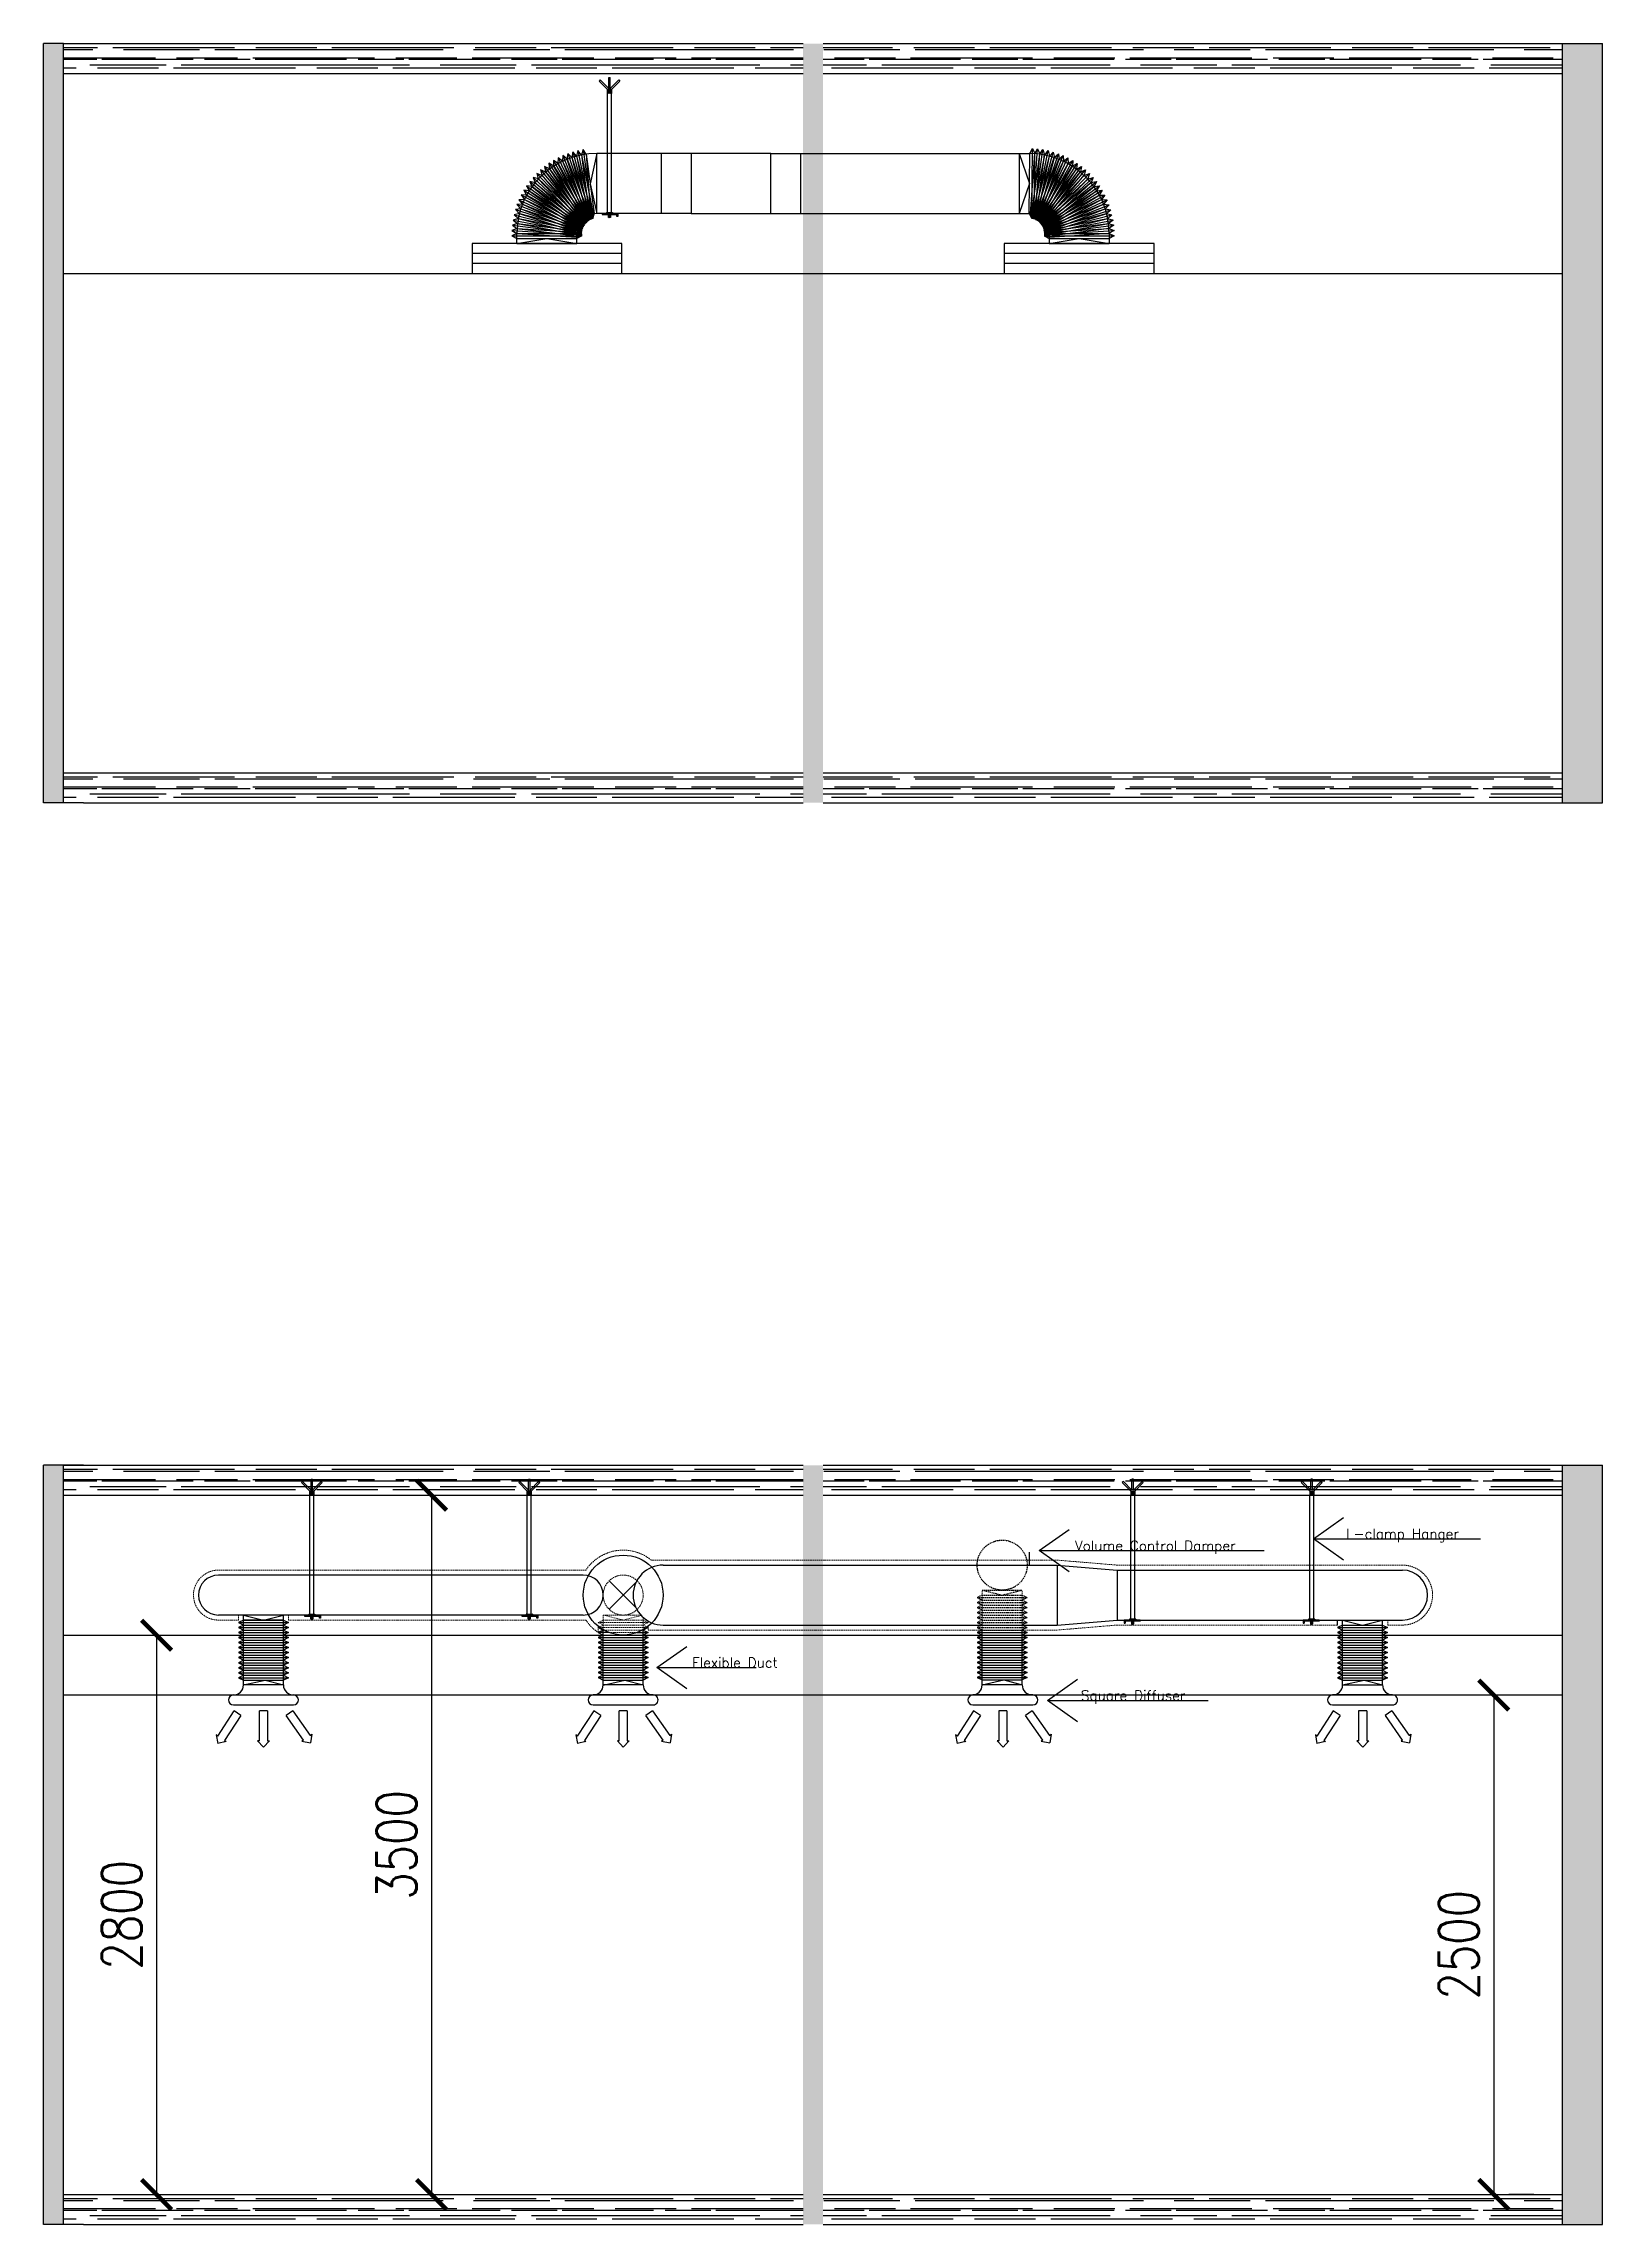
# Model space of a CAD drawing. Header units: millimetres. Extents: x -1288794 to 2153086, y -2701644 to -1428868.
# Drawn here: x 1116071 to 1123871, y -1439785 to -1428868 of the extents above; entities that cross this region are included whole.
import ezdxf

# ---------------------------------------------------------------- set-up
doc = ezdxf.new("R2010")
doc.units = ezdxf.units.MM
doc.header["$LTSCALE"] = 100
doc.header["$PDMODE"] = 34
doc.linetypes.add('HIDDEN', pattern=[9.525, 6.35, -3.175])
for name, color, linetype in [('A-FLOR-SPCL', 8, 'Continuous'), ('A-WALL-FULL', 8, 'Continuous'), ('AC- VD', 5, 'Continuous'), ('AC-FAD', 6, 'Continuous'), ('AC-SAD', 3, 'Continuous'), ('AC-SAD TEXT', 3, 'Continuous'), ('FALSE-CEILING-LEVEL', 5, 'Continuous'), ('M-HANGER', 30, 'Continuous')]:
    doc.layers.add(name, color=color, linetype=linetype)
doc.layers.add('INSULATION', color=1, linetype='Continuous', lineweight=5)
doc.styles.add('ROMAND', font='romand')
doc.styles.add('ROMANS', font='romans.shx', dxfattribs={"width": 0.8})
doc.dimstyles.new('100 of DIM2', dxfattribs={"dimscale": 0, "dimtxt": 200, "dimasz": 150, "dimexe": 75, "dimexo": 200, "dimgap": 75, "dimtad": 1, "dimdec": 0, "dimrnd": 5, "dimzin": 0, "dimdsep": 46, "dimtxsty": 'ROMANS', "dimblk": 'ARCHTICK', "dimcen": 100, "dimclrd": 94, "dimclre": 94, "dimclrt": 2, "dimadec": 0, "dimazin": 0, "dimtfac": 1, "dimtdec": 0, "dimtofl": 0, "dimtmove": 2, "dimatfit": 3, "dimldrblk": 'OPEN90', "dimfxl": 75, "dimtolj": 1, "dimtzin": 0, "dimarcsym": 0})

msp = doc.modelspace()

# ---------------------------------------------------------------- texts
at = {"layer": 'AC-SAD TEXT', "style": 'ROMAND'}
for s, p in [('L-clamp Hanger', (1122588.9, -1436352.9)), ('Volume Control Damper', (1121231.6, -1436412.1)), ('Flexible Duct', (1119314.9, -1436997.3)), ('Square Diffuser', (1121261.2, -1437162.1))]:
    msp.add_text(s, height=50, dxfattribs=at).set_placement(p)

# ---------------------------------------------------------------- blocks, each defined once
blk = doc.blocks.new('*U486')
at = {"layer": 'AC-SAD'}
for p, q in [((-13, 325), (-25, 300)), ((-25, 300), (-25, 0)), ((-13, 325), (-13, -25)), ((0, 300), (-13, 325)), ((0, 300), (0, 0)), ((0, 0), (-13, -25)), ((-13, -25), (-25, 0))]:
    blk.add_line(p, q, dxfattribs=at)
blk = doc.blocks.new('*U487')
at = {"layer": 'AC-SAD', "color": 0, "linetype": 'ByBlock', "lineweight": -2, "transparency": 16777216}
for p, rotation in [((1121005, -1429418), 179.5246554889796), ((1121030, -1429419), 175.9436692694116), ((1121055, -1429422), 172.3626830498441), ((1121080, -1429426), 168.7816968302768), ((1121104, -1429432), 165.2007106107094), ((1121128, -1429439), 161.619724391142), ((1121151, -1429447), 158.0387381715746), ((1121174, -1429457), 154.4577519520073), ((1121197, -1429469), 150.8767657324398), ((1121218, -1429482), 147.2957795128723), ((1121239, -1429496), 143.7147932933047), ((1121258, -1429511), 140.1338070737372), ((1121277, -1429528), 136.5528208541696), ((1121295, -1429546), 132.9718346346019), ((1121311, -1429564), 129.3908484150343), ((1121326, -1429584), 125.8098621954667), ((1121340, -1429605), 122.2288759758991), ((1121353, -1429627), 118.6478897563318), ((1121364, -1429649), 115.0669035367642), ((1121374, -1429672), 111.4859173171968), ((1121383, -1429695), 107.9049310976293), ((1121389, -1429719), 104.3239448780618), ((1121395, -1429744), 100.7429586584943), ((1121399, -1429768), 97.16197243892681), ((1121401, -1429793), 93.58098621935926), ((1121402, -1429818), 89.99999999979156)]:
    blk.add_blockref('*U486', p, dxfattribs=dict(at, rotation=rotation))
blk = doc.blocks.new('_ArchTick')
at = {"color": 0, "linetype": 'ByBlock', "const_width": 0.15}
blk.add_lwpolyline([(-0.5, -0.5), (0.5, 0.5)], dxfattribs=at)
blk = doc.blocks.new('*D567')
at = {"layer": 'AC-FAD', "color": 94, "lineweight": -2, "transparency": 16777216}
for p, q in [((1123327, -1437135), (1123327, -1439635)), ((1123527, -1437135), (1123402, -1437135)), ((1123527, -1439635), (1123402, -1439635))]:
    blk.add_line(p, q, dxfattribs=at)
at = {"layer": 'Defpoints', "color": 0, "transparency": 16777216}
for p in [(1123327, -1437135), (1123327, -1439635), (1123327, -1439635)]:
    blk.add_point(p, dxfattribs=at)
at = {"layer": 'AC-FAD', "color": 94, "lineweight": -2, "transparency": 16777216, "xscale": 150, "yscale": 150, "zscale": 150}
for p, rotation in [((1123327, -1437135), 90), ((1123327, -1439635), 270)]:
    blk.add_blockref('_ArchTick', p, dxfattribs=dict(at, rotation=rotation))
at = {"layer": 'AC-FAD', "color": 2, "transparency": 16777216, "insert": (1123152, -1438385), "char_height": 200, "attachment_point": 5, "rotation": 90, "style": 'ROMANS'}
blk.add_mtext('\\A1;2500', dxfattribs=at)
blk = doc.blocks.new('*D568')
at = {"layer": 'AC-FAD', "color": 94, "lineweight": -2, "transparency": 16777216}
for p, q in [((1116636, -1436835), (1116636, -1439635)), ((1116653, -1436835), (1116711, -1436835)), ((1116653, -1439635), (1116711, -1439635))]:
    blk.add_line(p, q, dxfattribs=at)
at = {"layer": 'Defpoints', "color": 0, "transparency": 16777216}
for p in [(1116453, -1436835), (1116453, -1439635), (1116636, -1439635)]:
    blk.add_point(p, dxfattribs=at)
at = {"layer": 'AC-FAD', "color": 94, "lineweight": -2, "transparency": 16777216, "xscale": 150, "yscale": 150, "zscale": 150}
for p, rotation in [((1116636, -1436835), 90), ((1116636, -1439635), 270)]:
    blk.add_blockref('_ArchTick', p, dxfattribs=dict(at, rotation=rotation))
at = {"layer": 'AC-FAD', "color": 2, "transparency": 16777216, "insert": (1116461, -1438235), "char_height": 200, "attachment_point": 5, "rotation": 90, "style": 'ROMANS'}
blk.add_mtext('\\A1;2800', dxfattribs=at)
blk = doc.blocks.new('*D569')
at = {"layer": 'AC-FAD', "color": 94, "lineweight": -2, "transparency": 16777216}
for p, q in [((1118012, -1436135), (1118012, -1439635)), ((1118057, -1436135), (1118087, -1436135)), ((1118057, -1439635), (1118087, -1439635))]:
    blk.add_line(p, q, dxfattribs=at)
at = {"layer": 'Defpoints', "color": 0, "transparency": 16777216}
for p in [(1117857, -1436135), (1117857, -1439635), (1118012, -1439635)]:
    blk.add_point(p, dxfattribs=at)
at = {"layer": 'AC-FAD', "color": 94, "lineweight": -2, "transparency": 16777216, "xscale": 150, "yscale": 150, "zscale": 150}
for p, rotation in [((1118012, -1436135), 90), ((1118012, -1439635), 270)]:
    blk.add_blockref('_ArchTick', p, dxfattribs=dict(at, rotation=rotation))
at = {"layer": 'AC-FAD', "color": 2, "transparency": 16777216, "insert": (1117837, -1437885), "char_height": 200, "attachment_point": 5, "rotation": 90, "style": 'ROMANS'}
blk.add_mtext('\\A1;3500', dxfattribs=at)

# ---------------------------------------------------------------- dimensions: what is measured, and where the dimension line sits
at = {"layer": 'AC-FAD'}
for base, p1, p2, picture, middle in [((1118012.3, -1439634.5), (1117856.8, -1436134.5), (1117856.8, -1439634.5), '*D569', (1117837.3, -1437884.5)), ((1116635.7, -1439634.5), (1116453.4, -1436834.5), (1116453.4, -1439634.5), '*D568', (1116460.7, -1438234.5)), ((1123326.9, -1439634.5), (1123326.9, -1437134.5), (1123326.9, -1439634.5), '*D567', (1123151.9, -1438384.5))]:
    dim = msp.add_linear_dim(base=base, p1=p1, p2=p2, angle=90, dimstyle='100 of DIM2', override={"dimscale": 1, "dimfxl": 0.2}, dxfattribs=at)
    dim.commit()
    dim.dimension.update_dxf_attribs({"geometry": picture, "text_midpoint": middle})

# ---------------------------------------------------------------- hatches: boundary and pattern name
at = {"layer": 'A-WALL-FULL', "true_color": 0xf26722}
h = msp.add_hatch(dxfattribs=at)
h.set_pattern_fill('BRSTONE', color=30, scale=5)
h.set_pattern_definition([(0, (41287.41, -78855.235), (0, 41.91), []), (90, (41401.71, -78855.235), (-63.5, 41.91), [41.91, -41.91]), (90, (41389.01, -78855.235), (-63.5, 41.91), [41.91, -41.91]), (0, (41401.71, -78848.25), (63.5, 41.91), [-114.3, 12.7]), (0, (41401.71, -78841.265), (63.5, 41.91), [-114.3, 12.7]), (0, (41401.71, -78834.28), (63.5, 41.91), [-114.3, 12.7]), (0, (41401.71, -78827.295), (63.5, 41.91), [-114.3, 12.7]), (0, (41401.71, -78820.31), (63.5, 41.91), [-114.3, 12.7])])
h.paths.add_polyline_path([(1116170.6, -1432668.3), (1116170.6, -1428868.3), (1116070.6, -1428868.3), (1116070.6, -1432668.3)])
at = {"layer": 'A-WALL-FULL', "true_color": 0xed1f24}
h = msp.add_hatch(dxfattribs=at)
h.set_pattern_fill('AR-RROOF', color=240, scale=3)
h.set_pattern_definition([(0, (41287.41, -75205.235), (167.64, 76.2), [1143, -152.4, 381, -76.2]), (0, (41388.75, -75167.13), (-76.2, 101.346), [228.6, -25.146, 457.2, -57.15]), (0, (41325.51, -75140.465), (396.24, 51.054), [609.6, -106.68, 304.8, -76.2])])
h.paths.add_polyline_path([(1119970.6, -1428868.3), (1119970.6, -1429018.3), (1123670.6, -1429018.3), (1123670.6, -1428868.3)])
h.paths.add_polyline_path([(1119870.6, -1429018.3), (1119870.6, -1428868.3), (1116170.6, -1428868.3), (1116170.6, -1429018.3)])
at = {"layer": 'A-WALL-FULL', "true_color": 0xf26722}
h = msp.add_hatch(dxfattribs=at)
h.set_pattern_fill('BRSTONE', color=30, scale=2)
h.set_pattern_definition([(0, (23387.409, 27034.238), (0, 16.764), []), (90, (23433.129, 27034.238), (-25.4, 16.764), [16.764, -16.764]), (90, (23428.049, 27034.238), (-25.4, 16.764), [16.764, -16.764]), (0, (23433.129, 27037.032), (25.4, 16.764), [-45.72, 5.08]), (0, (23433.129, 27039.826), (25.4, 16.764), [-45.72, 5.08]), (0, (23433.129, 27042.62), (25.4, 16.764), [-45.72, 5.08]), (0, (23433.129, 27045.414), (25.4, 16.764), [-45.72, 5.08]), (0, (23433.129, 27048.208), (25.4, 16.764), [-45.72, 5.08])])
h.paths.add_polyline_path([(1119970.6, -1428868.3), (1119870.6, -1428868.3), (1119870.6, -1432668.3), (1119970.6, -1432668.3)])
h = msp.add_hatch(dxfattribs=at)
h.set_pattern_fill('BRSTONE', color=30, scale=2)
h.set_pattern_definition([(0, (43487.409, -78855.235), (0, 16.764), []), (90, (43533.129, -78855.235), (-25.4, 16.764), [16.764, -16.764]), (90, (43528.049, -78855.235), (-25.4, 16.764), [16.764, -16.764]), (0, (43533.129, -78852.44), (25.4, 16.764), [-45.72, 5.08]), (0, (43533.129, -78849.647), (25.4, 16.764), [-45.72, 5.08]), (0, (43533.129, -78846.853), (25.4, 16.764), [-45.72, 5.08]), (0, (43533.129, -78844.059), (25.4, 16.764), [-45.72, 5.08]), (0, (43533.129, -78841.265), (25.4, 16.764), [-45.72, 5.08])])
h.paths.add_polyline_path([(1123870.6, -1428868.3), (1123670.6, -1428868.3), (1123670.6, -1432668.3), (1123870.6, -1432668.3)])
at = {"layer": 'A-WALL-FULL', "true_color": 0xed1f24}
h = msp.add_hatch(dxfattribs=at)
h.set_pattern_fill('AR-RROOF', color=240, scale=3)
h.set_pattern_definition([(0, (41287.41, -78855.235), (167.64, 76.2), [1143, -152.4, 381, -76.2]), (0, (41388.75, -78817.13), (-76.2, 101.346), [228.6, -25.146, 457.2, -57.15]), (0, (41325.51, -78790.465), (396.24, 51.054), [609.6, -106.68, 304.8, -76.2])])
h.paths.add_polyline_path([(1119870.6, -1432668.3), (1119870.6, -1432518.3), (1116170.6, -1432518.3), (1116170.6, -1432668.3)])
h.paths.add_polyline_path([(1119970.6, -1432518.3), (1119970.6, -1432668.3), (1123670.6, -1432668.3), (1123670.6, -1432518.3)])
at = {"layer": 'A-WALL-FULL', "true_color": 0xf26722}
h = msp.add_hatch(dxfattribs=at)
h.set_pattern_fill('BRSTONE', color=30, scale=5)
h.set_pattern_definition([(0, (41287.41, -85971.457), (0, 41.91), []), (90, (41401.71, -85971.457), (-63.5, 41.91), [41.91, -41.91]), (90, (41389.01, -85971.457), (-63.5, 41.91), [41.91, -41.91]), (0, (41401.71, -85964.47), (63.5, 41.91), [-114.3, 12.7]), (0, (41401.71, -85957.487), (63.5, 41.91), [-114.3, 12.7]), (0, (41401.71, -85950.5), (63.5, 41.91), [-114.3, 12.7]), (0, (41401.71, -85943.517), (63.5, 41.91), [-114.3, 12.7]), (0, (41401.71, -85936.53), (63.5, 41.91), [-114.3, 12.7])])
h.paths.add_polyline_path([(1116170.6, -1439784.5), (1116170.6, -1435984.5), (1116070.6, -1435984.5), (1116070.6, -1439784.5)])
at = {"layer": 'A-WALL-FULL', "true_color": 0xed1f24}
h = msp.add_hatch(dxfattribs=at)
h.set_pattern_fill('AR-RROOF', color=240, scale=3)
h.set_pattern_definition([(0, (41287.41, -82321.46), (167.64, 76.2), [1143, -152.4, 381, -76.2]), (0, (41388.75, -82283.36), (-76.2, 101.346), [228.6, -25.146, 457.2, -57.15]), (0, (41325.51, -82256.687), (396.24, 51.054), [609.6, -106.68, 304.8, -76.2])])
h.paths.add_polyline_path([(1119970.6, -1435984.5), (1119970.6, -1436134.5), (1123670.6, -1436134.5), (1123670.6, -1435984.5)])
h.paths.add_polyline_path([(1119870.6, -1436134.5), (1119870.6, -1435984.5), (1116170.6, -1435984.5), (1116170.6, -1436134.5)])
at = {"layer": 'A-WALL-FULL', "true_color": 0xf26722}
h = msp.add_hatch(dxfattribs=at)
h.set_pattern_fill('BRSTONE', color=30, scale=2)
h.set_pattern_definition([(0, (23387.409, 19918.016), (0, 16.764), []), (90, (23433.129, 19918.016), (-25.4, 16.764), [16.764, -16.764]), (90, (23428.049, 19918.016), (-25.4, 16.764), [16.764, -16.764]), (0, (23433.129, 19920.81), (25.4, 16.764), [-45.72, 5.08]), (0, (23433.129, 19923.604), (25.4, 16.764), [-45.72, 5.08]), (0, (23433.129, 19926.398), (25.4, 16.764), [-45.72, 5.08]), (0, (23433.129, 19929.192), (25.4, 16.764), [-45.72, 5.08]), (0, (23433.129, 19931.986), (25.4, 16.764), [-45.72, 5.08])])
h.paths.add_polyline_path([(1119970.6, -1435984.5), (1119870.6, -1435984.5), (1119870.6, -1439784.5), (1119970.6, -1439784.5)])
h = msp.add_hatch(dxfattribs=at)
h.set_pattern_fill('BRSTONE', color=30, scale=2)
h.set_pattern_definition([(0, (43487.409, -85971.457), (0, 16.764), []), (90, (43533.129, -85971.457), (-25.4, 16.764), [16.764, -16.764]), (90, (43528.049, -85971.457), (-25.4, 16.764), [16.764, -16.764]), (0, (43533.129, -85968.663), (25.4, 16.764), [-45.72, 5.08]), (0, (43533.129, -85965.869), (25.4, 16.764), [-45.72, 5.08]), (0, (43533.129, -85963.075), (25.4, 16.764), [-45.72, 5.08]), (0, (43533.129, -85960.28), (25.4, 16.764), [-45.72, 5.08]), (0, (43533.129, -85957.487), (25.4, 16.764), [-45.72, 5.08])])
h.paths.add_polyline_path([(1123870.6, -1435984.5), (1123670.6, -1435984.5), (1123670.6, -1439784.5), (1123870.6, -1439784.5)])
at = {"layer": 'A-WALL-FULL', "true_color": 0xed1f24}
h = msp.add_hatch(dxfattribs=at)
h.set_pattern_fill('AR-RROOF', color=240, scale=3)
h.set_pattern_definition([(0, (41287.41, -85971.46), (167.64, 76.2), [1143, -152.4, 381, -76.2]), (0, (41388.75, -85933.36), (-76.2, 101.346), [228.6, -25.146, 457.2, -57.15]), (0, (41325.51, -85906.687), (396.24, 51.054), [609.6, -106.68, 304.8, -76.2])])
h.paths.add_polyline_path([(1119870.6, -1439784.5), (1119870.6, -1439634.5), (1116170.6, -1439634.5), (1116170.6, -1439784.5)])
h.paths.add_polyline_path([(1119970.6, -1439634.5), (1119970.6, -1439784.5), (1123670.6, -1439784.5), (1123670.6, -1439634.5)])

# ---------------------------------------------------------------- linework, layer by layer
at = {"layer": 'A-FLOR-SPCL'}
for p, q in [((1119970.6, -1428868.3), (1123670.6, -1428868.3)), ((1119970.6, -1429018.3), (1123670.6, -1429018.3)), ((1116270.6, -1435984.5), (1119870.6, -1435984.5)), ((1116170.6, -1436134.5), (1119870.6, -1436134.5))]:
    msp.add_line(p, q, dxfattribs=at)
at = {"layer": 'A-WALL-FULL'}
for p, q in [((1116070.6, -1432668.3), (1116070.6, -1428868.3)), ((1116070.6, -1432668.3), (1116070.6, -1428868.3)), ((1116170.6, -1428868.3), (1116070.6, -1428868.3)), ((1116170.6, -1432668.3), (1116170.6, -1428868.3)), ((1116170.6, -1432668.3), (1116170.6, -1428868.3)), ((1116170.6, -1428868.3), (1119870.6, -1428868.3)), ((1119970.6, -1428868.3), (1123670.6, -1428868.3)), ((1123670.6, -1428868.3), (1123870.6, -1428868.3)), ((1123670.6, -1432668.3), (1123670.6, -1428868.3)), ((1123870.6, -1432668.3), (1123870.6, -1428868.3)), ((1116170.6, -1429018.3), (1119870.6, -1429018.3)), ((1119970.6, -1429018.3), (1123670.6, -1429018.3)), ((1116170.6, -1432518.3), (1119870.6, -1432518.3)), ((1119970.6, -1432518.3), (1123670.6, -1432518.3)), ((1116270.6, -1432668.3), (1116070.6, -1432668.3)), ((1116270.6, -1432668.3), (1119870.6, -1432668.3)), ((1119970.6, -1432668.3), (1123670.6, -1432668.3)), ((1123670.6, -1432668.3), (1123870.6, -1432668.3)), ((1116070.6, -1439784.5), (1116070.6, -1435984.5)), ((1116070.6, -1439784.5), (1116070.6, -1435984.5)), ((1116270.6, -1435984.5), (1116070.6, -1435984.5)), ((1116170.6, -1439784.5), (1116170.6, -1435984.5)), ((1116170.6, -1439784.5), (1116170.6, -1435984.5)), ((1116170.6, -1435984.5), (1119870.6, -1435984.5)), ((1119970.6, -1435984.5), (1123670.6, -1435984.5)), ((1123670.6, -1435984.5), (1123870.6, -1435984.5)), ((1123670.6, -1439784.5), (1123670.6, -1435984.5)), ((1123870.6, -1439784.5), (1123870.6, -1435984.5)), ((1116170.6, -1436134.5), (1119870.6, -1436134.5)), ((1119970.6, -1436134.5), (1123670.6, -1436134.5)), ((1116170.6, -1439634.5), (1119870.6, -1439634.5)), ((1119970.6, -1439634.5), (1123670.6, -1439634.5)), ((1116270.6, -1439784.5), (1116070.6, -1439784.5)), ((1116270.6, -1439784.5), (1119870.6, -1439784.5)), ((1119970.6, -1439784.5), (1123670.6, -1439784.5)), ((1123670.6, -1439784.5), (1123870.6, -1439784.5))]:
    msp.add_line(p, q, dxfattribs=at)
at = {"layer": 'AC- VD'}
for p, q in [((1121004.6, -1436484.5), (1121004.6, -1436420.3)), ((1120702.6, -1436484.5), (1121004.6, -1436484.5))]:
    msp.add_line(p, q, dxfattribs=at)
at = {"layer": 'AC-SAD'}
for p, q in [((1118599.1, -1429467.4), (1118788.2, -1429761.9)), ((1118623.1, -1429481.7, 0), (1118599.1, -1429467.4)), ((1118599.1, -1429467.4), (1118602.1, -1429495.2)), ((1118621.5, -1429453.1), (1118791.8, -1429758.9)), ((1118644.6, -1429468.9, 0), (1118621.5, -1429453.1)), ((1118621.5, -1429453.1), (1118622.7, -1429481)), ((1118644.7, -1429440.2), (1118644.2, -1429468.2)), ((1118644.2, -1429468.2), (1118773.6, -1429738.9)), ((1118644.6, -1429468.9), (1118790.6, -1429730.9)), ((1118644.7, -1429440.2), (1118795.6, -1429756)), ((1118666.8, -1429457.4, 0), (1118644.7, -1429440.2)), ((1118668.7, -1429428.8), (1118666.5, -1429456.7)), ((1118666.5, -1429456.7), (1118778.7, -1429734.9)), ((1118666.8, -1429457.4), (1118796.1, -1429728.1)), ((1118668.7, -1429428.8), (1118799.6, -1429753.4)), ((1118689.6, -1429447.3, 0), (1118668.7, -1429428.8)), ((1118693.4, -1429418.9), (1118689.4, -1429446.6)), ((1118689.4, -1429446.6), (1118784, -1429731.3)), ((1118689.6, -1429447.3), (1118801.8, -1429725.6)), ((1118693.4, -1429418.9), (1118803.7, -1429751.1)), ((1118713.1, -1429438.7, 0), (1118693.4, -1429418.9)), ((1118718.6, -1429410.6), (1118712.9, -1429438)), ((1118712.9, -1429438), (1118789.5, -1429728)), ((1118713.1, -1429438.7), (1118807.7, -1429723.4)), ((1118718.6, -1429410.6), (1118808, -1429749)), ((1118737.1, -1429431.6, 0), (1118718.6, -1429410.6)), ((1118744.3, -1429403.9), (1118736.9, -1429430.8)), ((1118736.9, -1429430.8), (1118795.3, -1429725.1)), ((1118737.1, -1429431.6), (1118813.7, -1429721.6)), ((1118744.3, -1429403.9), (1118812.4, -1429747.2)), ((1118761.4, -1429425.9, 0), (1118744.3, -1429403.9)), ((1118770.4, -1429398.7), (1118761.3, -1429425.2)), ((1118761.3, -1429425.2), (1118801.2, -1429722.5)), ((1118761.4, -1429425.9), (1118819.8, -1429720.2)), ((1118770.4, -1429398.7), (1118816.9, -1429745.6)), ((1118786.1, -1429421.9, 0), (1118770.4, -1429398.7)), ((1118786, -1429421.1), (1118807.2, -1429720.3)), ((1118786.1, -1429421.9), (1118825.9, -1429719.2)), ((1118839.2, -1429418.3), (1118806, -1429570.5)), ((1119160.2, -1429418.3), (1118839.2, -1429418.3)), ((1118839.2, -1429718.3), (1118839.2, -1429418.3)), ((1119160.2, -1429418.3), (1119160.2, -1429718.3)), ((1119310.2, -1429418.3), (1119160.2, -1429418.3)), ((1119710.2, -1429418.3), (1119310.2, -1429418.3)), ((1119310.2, -1429418.3), (1119310.2, -1429718.3)), ((1119310.2, -1429418.3), (1119310.2, -1429718.3)), ((1119710.2, -1429718.3), (1119710.2, -1429418.3)), ((1119710.2, -1429718.3), (1119710.2, -1429418.3)), ((1119710.2, -1429418.3), (1119860.2, -1429418.3)), ((1119860.2, -1429718.3), (1119860.2, -1429418.3)), ((1119860.2, -1429418.3), (1121001.9, -1429418.3)), ((1120951.9, -1429418.3), (1120951.9, -1429718.3)), ((1120951.9, -1429418.3), (1121004, -1429568.5)), ((1118487.3, -1429579.8), (1118771.1, -1429784.6)), ((1118514.9, -1429584.3, 0), (1118487.3, -1429579.8)), ((1118487.3, -1429579.8), (1118500.2, -1429604.5)), ((1118502.8, -1429558.3), (1118773.3, -1429780.4)), ((1118530.1, -1429564.5, 0), (1118502.8, -1429558.3)), ((1118502.8, -1429558.3), (1118514.2, -1429583.8)), ((1118514.2, -1429583.8), (1118746.1, -1429774.2)), ((1118514.9, -1429584.3), (1118758.1, -1429759.8)), ((1118519.7, -1429537.8), (1118775.8, -1429776.3)), ((1118546.6, -1429545.6, 0), (1118519.7, -1429537.8)), ((1118519.7, -1429537.8), (1118529.5, -1429563.9)), ((1118529.5, -1429563.9), (1118749, -1429768.4)), ((1118530.1, -1429564.5), (1118762, -1429754.8)), ((1118537.9, -1429518.3), (1118778.6, -1429772.4)), ((1118564.2, -1429527.9, 0), (1118537.9, -1429518.3)), ((1118537.9, -1429518.3), (1118546, -1429545.1)), ((1118546, -1429545.1), (1118752.3, -1429762.9)), ((1118546.6, -1429545.6), (1118766.1, -1429750.1)), ((1118557.2, -1429500.1), (1118781.6, -1429768.7)), ((1118582.8, -1429511.3, 0), (1118557.2, -1429500.1)), ((1118557.2, -1429500.1), (1118563.6, -1429527.3)), ((1118563.6, -1429527.3), (1118755.9, -1429757.6)), ((1118564.2, -1429527.9), (1118770.5, -1429745.7)), ((1118577.6, -1429483.1), (1118784.8, -1429765.2)), ((1118602.5, -1429495.9, 0), (1118577.6, -1429483.1)), ((1118577.6, -1429483.1), (1118582.4, -1429510.7)), ((1118582.4, -1429510.7), (1118759.9, -1429752.5)), ((1118582.8, -1429511.3), (1118775.1, -1429741.5)), ((1118602.1, -1429495.2), (1118764.2, -1429747.7)), ((1118602.5, -1429495.9), (1118780.1, -1429737.7)), ((1118622.7, -1429481), (1118768.7, -1429743.1)), ((1118623.1, -1429481.7), (1118785.2, -1429734.2)), ((1118806, -1429570.5), (1118839.2, -1429718.3, 0)), ((1121004, -1429568.5), (1120951.9, -1429718.3)), ((1118458.6, -1429695.3, 0), (1118431, -1429699.5)), ((1118467, -1429671.8, 0), (1118439.2, -1429674.3)), ((1118439.2, -1429674.3), (1118764.9, -1429802.5)), ((1118439.2, -1429674.3), (1118457.9, -1429695.1)), ((1118476.9, -1429648.8, 0), (1118449, -1429649.6)), ((1118449, -1429649.6), (1118766, -1429797.8)), ((1118449, -1429649.6), (1118466.3, -1429671.5)), ((1118457.9, -1429695.1), (1118737, -1429804.9)), ((1118458.6, -1429695.3), (1118744.1, -1429787.6)), ((1118460.3, -1429625.5), (1118767.4, -1429793.3)), ((1118488.2, -1429626.5, 0), (1118460.3, -1429625.5)), ((1118460.3, -1429625.5), (1118476.2, -1429648.5)), ((1118466.3, -1429671.5), (1118738.1, -1429798.6)), ((1118467, -1429671.8), (1118746.2, -1429781.7)), ((1118473.1, -1429602.2), (1118769.1, -1429788.9)), ((1118500.9, -1429605, 0), (1118473.1, -1429602.2)), ((1118473.1, -1429602.2), (1118487.5, -1429626.1)), ((1118476.2, -1429648.5), (1118739.5, -1429792.3)), ((1118476.9, -1429648.8), (1118748.7, -1429775.9)), ((1118487.5, -1429626.1), (1118741.3, -1429786.1)), ((1118488.2, -1429626.5), (1118751.5, -1429770.4)), ((1118500.2, -1429604.5), (1118743.5, -1429780.1)), ((1118500.9, -1429605), (1118754.6, -1429765)), ((1118440, -1429793.3, 0), (1118414.3, -1429804.2)), ((1118414.3, -1429804.2), (1118763.6, -1429826.1)), ((1118414.3, -1429804.2), (1118438.5, -1429818.3)), ((1118442.4, -1429768.4, 0), (1118416, -1429777.7)), ((1118416, -1429777.7), (1118763.3, -1429821.4)), ((1118416, -1429777.7), (1118439.2, -1429793.2)), ((1118446.2, -1429743.7, 0), (1118419.4, -1429751.4)), ((1118419.4, -1429751.4), (1118763.2, -1429816.6)), ((1118419.4, -1429751.4), (1118441.6, -1429768.3)), ((1118451.7, -1429719.3, 0), (1118424.4, -1429725.3)), ((1118424.4, -1429725.3), (1118763.5, -1429811.9)), ((1118424.4, -1429725.3), (1118445.5, -1429743.6)), ((1118431, -1429699.5), (1118764, -1429807.1)), ((1118431, -1429699.5), (1118450.9, -1429719.1)), ((1118439.2, -1429793.2), (1118736.9, -1429830.6)), ((1118440, -1429793.3), (1118739.4, -1429812.1)), ((1118441.6, -1429768.3), (1118736.3, -1429824.2)), ((1118442.4, -1429768.4), (1118740, -1429805.8)), ((1118445.5, -1429743.6), (1118736.2, -1429817.8)), ((1118446.2, -1429743.7), (1118741, -1429799.7)), ((1118450.9, -1429719.1), (1118736.4, -1429811.3)), ((1118451.7, -1429719.3), (1118742.3, -1429793.6)), ((1118764.9, -1429802.5), (1118737, -1429804.9)), ((1118766, -1429797.8), (1118738.1, -1429798.6)), ((1118767.4, -1429793.3), (1118739.5, -1429792.3)), ((1118740, -1429805.8), (1118763.3, -1429821.4)), ((1118741, -1429799.7), (1118763.2, -1429816.6)), ((1118769.1, -1429788.9), (1118741.3, -1429786.1)), ((1118742.3, -1429793.6), (1118763.5, -1429811.9)), ((1118771.1, -1429784.6), (1118743.5, -1429780.1)), ((1118744.1, -1429787.6), (1118764, -1429807.1)), ((1118773.3, -1429780.4), (1118746.1, -1429774.2)), ((1118746.2, -1429781.7), (1118764.9, -1429802.5)), ((1118748.7, -1429775.9), (1118766, -1429797.8)), ((1118775.8, -1429776.3), (1118749, -1429768.4)), ((1118751.5, -1429770.4), (1118767.4, -1429793.3)), ((1118778.6, -1429772.4), (1118752.3, -1429762.9)), ((1118754.6, -1429765), (1118769.1, -1429788.9)), ((1118781.6, -1429768.7), (1118755.9, -1429757.6)), ((1118758.1, -1429759.8), (1118771.1, -1429784.6)), ((1118784.8, -1429765.2), (1118759.9, -1429752.5)), ((1118762, -1429754.8), (1118773.3, -1429780.4)), ((1118788.2, -1429761.9), (1118764.2, -1429747.7)), ((1118766.1, -1429750.1), (1118775.8, -1429776.3)), ((1118791.8, -1429758.9), (1118768.7, -1429743.1)), ((1118770.5, -1429745.7), (1118778.6, -1429772.4)), ((1118795.6, -1429756), (1118773.6, -1429738.9)), ((1118775.1, -1429741.5), (1118781.6, -1429768.7)), ((1118799.6, -1429753.4), (1118778.7, -1429734.9)), ((1118780.1, -1429737.7), (1118784.8, -1429765.2)), ((1118803.7, -1429751.1), (1118784, -1429731.3)), ((1118785.2, -1429734.2), (1118788.2, -1429761.9)), ((1118808, -1429749), (1118789.5, -1429728)), ((1118790.6, -1429730.9), (1118791.8, -1429758.9)), ((1118812.4, -1429747.2), (1118795.3, -1429725.1)), ((1118796.1, -1429728.1), (1118795.6, -1429756)), ((1118801.8, -1429725.6), (1118799.6, -1429753.4)), ((1118816.9, -1429745.6), (1118801.2, -1429722.5)), ((1118807.7, -1429723.4), (1118803.7, -1429751.1)), ((1118821.5, -1429744.4), (1118807.2, -1429720.3)), ((1118813.7, -1429721.6), (1118808, -1429749)), ((1118819.8, -1429720.2), (1118812.4, -1429747.2)), ((1118825.9, -1429719.2), (1118816.9, -1429745.6)), ((1119160.2, -1429718.3), (1118839.2, -1429718.3)), ((1119310.2, -1429718.3), (1119160.2, -1429718.3)), ((1119310.2, -1429718.3), (1119710.2, -1429718.3)), ((1119710.2, -1429718.3), (1119860.2, -1429718.3)), ((1119860.2, -1429718.3), (1121001.9, -1429718.3)), ((1118964.2, -1429868.3), (1118214.2, -1429868.3)), ((1118214.2, -1429868.3), (1118214.2, -1430018.3)), ((1118439.2, -1429818.3, 0), (1118414.2, -1429830.8)), ((1118414.2, -1429830.8), (1118764.2, -1429830.8)), ((1118414.2, -1429830.8), (1118439.2, -1429843.3)), ((1118438.5, -1429818.3), (1118737.9, -1429837)), ((1118439.2, -1429868.3), (1118439.2, -1429818.3)), ((1118439.2, -1429818.3), (1118739.2, -1429818.3)), ((1118439.2, -1429868.3), (1118589.2, -1429843.3)), ((1118439.2, -1429843.3), (1118739.2, -1429843.3)), ((1118439.2, -1429868.3), (1118739.2, -1429868.3)), ((1118589.2, -1429843.3), (1118739.2, -1429868.3)), ((1118763.5, -1429811.9), (1118736.2, -1429817.8)), ((1118763.2, -1429816.6), (1118736.3, -1429824.2)), ((1118764, -1429807.1), (1118736.4, -1429811.3)), ((1118763.3, -1429821.4), (1118736.9, -1429830.6)), ((1118763.6, -1429826.1), (1118737.9, -1429837)), ((1118739.2, -1429868.3), (1118739.2, -1429818.3)), ((1118739.2, -1429818.3), (1118764.2, -1429830.8)), ((1118764.2, -1429830.8), (1118739.2, -1429843.3)), ((1118739.4, -1429812.1), (1118763.6, -1429826.1)), ((1118964.2, -1430018.3), (1118964.2, -1429868.3)), ((1121626.9, -1429868.3), (1120876.9, -1429868.3)), ((1120876.9, -1429868.3), (1120876.9, -1430018.3)), ((1121101.9, -1429818.3), (1121101.9, -1429868.3)), ((1121101.9, -1429868.3), (1121251.9, -1429843.3)), ((1121101.9, -1429868.3), (1121401.9, -1429868.3)), ((1121251.9, -1429843.3), (1121401.9, -1429868.3)), ((1121401.9, -1429818.3), (1121401.9, -1429868.3)), ((1121626.9, -1430018.3), (1121626.9, -1429868.3)), ((1118964.2, -1429918.3), (1118214.2, -1429918.3)), ((1118964.2, -1429968.3), (1118214.2, -1429968.3)), ((1118214.2, -1430018.3), (1118964.2, -1430018.3)), ((1121626.9, -1429918.3), (1120876.9, -1429918.3)), ((1121626.9, -1429968.3), (1120876.9, -1429968.3)), ((1120876.9, -1430018.3), (1121626.9, -1430018.3)), ((1118770.8, -1436534.5), (1116945.5, -1436534.5)), ((1118899.9, -1436563.8), (1119035, -1436698.8)), ((1119035, -1436570.3), (1118899.9, -1436705.2)), ((1119170.6, -1436484.5), (1121142.2, -1436484.5)), ((1121142.2, -1436484.5), (1121142.2, -1436784.5)), ((1121142.2, -1436484.5), (1121442.2, -1436509.5)), ((1121442.2, -1436509.5), (1121442.2, -1436759.5)), ((1121442.2, -1436509.5), (1122870.7, -1436509.5)), ((1118770.8, -1436734.5), (1116945.5, -1436734.5)), ((1117070.6, -1436759.5), (1117045.6, -1436772)), ((1117045.6, -1436772), (1117295.6, -1436772)), ((1117045.6, -1436772), (1117070.6, -1436784.5)), ((1117070.6, -1436784.6), (1117045.6, -1436797.1)), ((1117070.6, -1437084.5), (1117070.6, -1436734.5)), ((1117070.6, -1436734.5), (1117170.6, -1436759.5)), ((1117070.6, -1436759.5), (1117270.6, -1436759.5)), ((1117270.6, -1436759.5), (1117070.6, -1436759.5)), ((1117070.6, -1436784.5), (1117270.6, -1436784.5)), ((1117170.6, -1436759.5), (1117270.6, -1436734.5)), ((1117270.6, -1437084.5), (1117270.6, -1436734.5)), ((1117270.6, -1436759.5), (1117295.6, -1436772)), ((1117295.6, -1436772), (1117270.6, -1436784.5)), ((1117270.6, -1436784.6), (1117295.6, -1436797.1)), ((1119170.6, -1436784.5), (1121142.2, -1436784.5)), ((1121142.2, -1436784.5), (1121442.2, -1436759.5)), ((1121442.2, -1436759.5), (1122870.7, -1436759.5)), ((1122570.6, -1436784.6), (1122545.6, -1436797.1)), ((1122545.8, -1436784.5), (1122545.8, -1436759.5)), ((1122570.6, -1437084.6), (1122570.6, -1436759.5)), ((1122570.6, -1436759.5), (1122670.6, -1436784.5)), ((1122570.6, -1436784.5), (1122770.6, -1436784.5)), ((1122670.6, -1436784.5), (1122770.6, -1436759.5)), ((1122770.6, -1437084.6), (1122770.6, -1436759.5)), ((1122770.6, -1436784.6), (1122795.6, -1436797.1)), ((1117045.6, -1436797.1), (1117295.6, -1436797.1)), ((1117045.6, -1436797.1), (1117070.6, -1436809.6)), ((1117070.6, -1436809.7), (1117045.6, -1436822.2)), ((1117045.6, -1436822.2), (1117295.6, -1436822.2)), ((1117045.6, -1436822.2), (1117070.6, -1436834.7)), ((1117070.6, -1436834.8), (1117045.6, -1436847.3)), ((1117045.6, -1436847.3), (1117295.6, -1436847.3)), ((1117045.6, -1436847.3), (1117070.6, -1436859.8)), ((1117070.6, -1436859.9), (1117045.6, -1436872.4)), ((1117045.6, -1436872.4), (1117295.6, -1436872.4)), ((1117045.6, -1436872.4), (1117070.6, -1436884.9)), ((1117070.6, -1436885), (1117045.6, -1436897.5)), ((1117045.6, -1436897.5), (1117295.6, -1436897.5)), ((1117045.6, -1436897.5), (1117070.6, -1436910)), ((1117070.6, -1436809.6), (1117270.6, -1436809.6)), ((1117070.6, -1436834.7), (1117270.6, -1436834.7)), ((1117070.6, -1436859.8), (1117270.6, -1436859.8)), ((1117070.6, -1436884.9), (1117270.6, -1436884.9)), ((1117295.6, -1436797.1), (1117270.6, -1436809.6)), ((1117270.6, -1436809.7), (1117295.6, -1436822.2)), ((1117295.6, -1436822.2), (1117270.6, -1436834.7)), ((1117270.6, -1436834.8), (1117295.6, -1436847.3)), ((1117295.6, -1436847.3), (1117270.6, -1436859.8)), ((1117270.6, -1436859.9), (1117295.6, -1436872.4)), ((1117295.6, -1436872.4), (1117270.6, -1436884.9)), ((1117270.6, -1436885), (1117295.6, -1436897.5)), ((1117295.6, -1436897.5), (1117270.6, -1436910)), ((1118845.6, -1436797), (1118850.6, -1436794.5)), ((1118845.6, -1436797), (1118870.6, -1436809.5)), ((1118854, -1436797), (1118845.6, -1436797)), ((1118870.6, -1436809.5), (1118845.6, -1436822)), ((1118845.6, -1436822), (1118870.6, -1436834.5)), ((1118901, -1436822), (1118845.6, -1436822)), ((1118870.6, -1436834.5), (1118845.6, -1436847)), ((1118845.6, -1436847), (1119095.6, -1436847)), ((1118845.6, -1436847), (1118870.6, -1436859.5)), ((1118870.6, -1436859.5), (1118845.6, -1436872)), ((1118845.6, -1436872), (1119095.6, -1436872)), ((1118845.6, -1436872), (1118870.6, -1436884.5)), ((1118870.6, -1436884.5), (1118845.6, -1436897)), ((1118845.6, -1436897), (1119095.6, -1436897)), ((1118845.6, -1436897), (1118870.6, -1436909.5)), ((1118870.6, -1437084.6), (1118870.6, -1436807.7)), ((1118870.6, -1436809.5), (1118873.8, -1436809.5)), ((1118870.6, -1436834.5), (1119070.6, -1436834.5)), ((1118870.6, -1436859.5), (1119070.6, -1436859.5)), ((1118870.6, -1436884.5), (1119070.6, -1436884.5)), ((1119040.2, -1436822), (1119095.6, -1436822)), ((1119067.4, -1436809.5), (1119070.6, -1436809.5)), ((1119095.6, -1436797), (1119070.6, -1436809.5)), ((1119070.6, -1437084.6), (1119070.6, -1436807.7)), ((1119070.6, -1436809.5), (1119095.6, -1436822)), ((1119095.6, -1436822), (1119070.6, -1436834.5)), ((1119070.6, -1436834.5), (1119095.6, -1436847)), ((1119095.6, -1436847), (1119070.6, -1436859.5)), ((1119070.6, -1436859.5), (1119095.6, -1436872)), ((1119095.6, -1436872), (1119070.6, -1436884.5)), ((1119070.6, -1436884.5), (1119095.6, -1436897)), ((1119095.6, -1436897), (1119070.6, -1436909.5)), ((1119087.2, -1436797), (1119095.6, -1436797)), ((1119090.6, -1436794.5), (1119095.6, -1436797)), ((1120767.2, -1436809.5), (1120742.2, -1436822)), ((1120742.2, -1436822), (1120992.2, -1436822)), ((1120742.2, -1436822), (1120767.2, -1436834.5)), ((1120767.2, -1436834.5), (1120742.2, -1436847)), ((1120742.2, -1436847), (1120992.2, -1436847)), ((1120742.2, -1436847), (1120767.2, -1436859.5)), ((1120767.2, -1436859.5), (1120742.2, -1436872)), ((1120742.2, -1436872), (1120992.2, -1436872)), ((1120742.2, -1436872), (1120767.2, -1436884.5)), ((1120767.2, -1436884.5), (1120742.2, -1436897)), ((1120742.2, -1436897), (1120992.2, -1436897)), ((1120742.2, -1436897), (1120767.2, -1436909.5)), ((1120767.2, -1437084.5), (1120767.2, -1436809.5)), ((1120767.2, -1436834.5), (1120967.2, -1436834.5)), ((1120767.2, -1436859.5), (1120967.2, -1436859.5)), ((1120767.2, -1436884.5), (1120967.2, -1436884.5)), ((1120967.2, -1437084.6), (1120967.2, -1436809.5)), ((1120967.2, -1436809.5), (1120992.2, -1436822)), ((1120992.2, -1436822), (1120967.2, -1436834.5)), ((1120967.2, -1436834.5), (1120992.2, -1436847)), ((1120992.2, -1436847), (1120967.2, -1436859.5)), ((1120967.2, -1436859.5), (1120992.2, -1436872)), ((1120992.2, -1436872), (1120967.2, -1436884.5)), ((1120967.2, -1436884.5), (1120992.2, -1436897)), ((1120992.2, -1436897), (1120967.2, -1436909.5)), ((1122545.6, -1436797.1), (1122795.6, -1436797.1)), ((1122545.6, -1436797.1), (1122570.6, -1436809.6)), ((1122570.6, -1436809.7), (1122545.6, -1436822.2)), ((1122545.6, -1436822.2), (1122795.6, -1436822.2)), ((1122545.6, -1436822.2), (1122570.6, -1436834.7)), ((1122570.6, -1436834.8), (1122545.6, -1436847.3)), ((1122545.6, -1436847.3), (1122795.6, -1436847.3)), ((1122545.6, -1436847.3), (1122570.6, -1436859.8)), ((1122570.6, -1436859.9), (1122545.6, -1436872.4)), ((1122545.6, -1436872.4), (1122795.6, -1436872.4)), ((1122545.6, -1436872.4), (1122570.6, -1436884.9)), ((1122570.6, -1436885), (1122545.6, -1436897.5)), ((1122545.6, -1436897.5), (1122795.6, -1436897.5)), ((1122545.6, -1436897.5), (1122570.6, -1436910)), ((1122570.6, -1436809.6), (1122770.6, -1436809.6)), ((1122570.6, -1436834.7), (1122770.6, -1436834.7)), ((1122570.6, -1436859.8), (1122770.6, -1436859.8)), ((1122570.6, -1436884.9), (1122770.6, -1436884.9)), ((1122795.6, -1436797.1), (1122770.6, -1436809.6)), ((1122770.6, -1436809.7), (1122795.6, -1436822.2)), ((1122795.6, -1436822.2), (1122770.6, -1436834.7)), ((1122770.6, -1436834.8), (1122795.6, -1436847.3)), ((1122795.6, -1436847.3), (1122770.6, -1436859.8)), ((1122770.6, -1436859.9), (1122795.6, -1436872.4)), ((1122795.6, -1436872.4), (1122770.6, -1436884.9)), ((1122770.6, -1436885), (1122795.6, -1436897.5)), ((1122795.6, -1436897.5), (1122770.6, -1436910)), ((1117070.6, -1436910.1), (1117045.6, -1436922.6)), ((1117045.6, -1436922.6), (1117295.6, -1436922.6)), ((1117045.6, -1436922.6), (1117070.6, -1436935.1)), ((1117070.6, -1436935.2), (1117045.6, -1436947.7)), ((1117045.6, -1436947.7), (1117295.6, -1436947.7)), ((1117045.6, -1436947.7), (1117070.6, -1436960.2)), ((1117070.6, -1436960.3), (1117045.6, -1436972.8)), ((1117045.6, -1436972.8), (1117295.6, -1436972.8)), ((1117045.6, -1436972.8), (1117070.6, -1436985.3)), ((1117070.6, -1436985.4), (1117045.6, -1436997.9)), ((1117045.6, -1436997.9), (1117295.6, -1436997.9)), ((1117045.6, -1436997.9), (1117070.6, -1437010.4)), ((1117070.6, -1437010.5), (1117045.6, -1437023)), ((1117070.6, -1436910), (1117270.6, -1436910)), ((1117070.6, -1436935.1), (1117270.6, -1436935.1)), ((1117070.6, -1436960.2), (1117270.6, -1436960.2)), ((1117070.6, -1436985.3), (1117270.6, -1436985.3)), ((1117070.6, -1437010.4), (1117270.6, -1437010.4)), ((1117270.6, -1436910.1), (1117295.6, -1436922.6)), ((1117295.6, -1436922.6), (1117270.6, -1436935.1)), ((1117270.6, -1436935.2), (1117295.6, -1436947.7)), ((1117295.6, -1436947.7), (1117270.6, -1436960.2)), ((1117270.6, -1436960.3), (1117295.6, -1436972.8)), ((1117295.6, -1436972.8), (1117270.6, -1436985.3)), ((1117270.6, -1436985.4), (1117295.6, -1436997.9)), ((1117295.6, -1436997.9), (1117270.6, -1437010.4)), ((1117270.6, -1437010.5), (1117295.6, -1437023)), ((1118870.6, -1436909.6), (1118845.6, -1436922.1)), ((1118845.6, -1436922.1), (1119095.6, -1436922.1)), ((1118845.6, -1436922.1), (1118870.6, -1436934.6)), ((1118870.6, -1436934.6), (1118845.6, -1436947.1)), ((1118845.6, -1436947.1), (1119095.6, -1436947.1)), ((1118845.6, -1436947.1), (1118870.6, -1436959.6)), ((1118870.6, -1436959.6), (1118845.6, -1436972.1)), ((1118845.6, -1436972.1), (1119095.6, -1436972.1)), ((1118845.6, -1436972.1), (1118870.6, -1436984.6)), ((1118870.6, -1436984.6), (1118845.6, -1436997.1)), ((1118845.6, -1436997.1), (1119095.6, -1436997.1)), ((1118845.6, -1436997.1), (1118870.6, -1437009.6)), ((1118870.6, -1437009.6), (1118845.6, -1437022.1)), ((1118870.6, -1436909.5), (1119070.6, -1436909.5)), ((1118870.6, -1436934.6), (1119070.6, -1436934.6)), ((1118870.6, -1436959.6), (1119070.6, -1436959.6)), ((1118870.6, -1436984.6), (1119070.6, -1436984.6)), ((1118870.6, -1437009.6), (1119070.6, -1437009.6)), ((1119070.6, -1436909.6), (1119095.6, -1436922.1)), ((1119095.6, -1436922.1), (1119070.6, -1436934.6)), ((1119070.6, -1436934.6), (1119095.6, -1436947.1)), ((1119095.6, -1436947.1), (1119070.6, -1436959.6)), ((1119070.6, -1436959.6), (1119095.6, -1436972.1)), ((1119095.6, -1436972.1), (1119070.6, -1436984.6)), ((1119070.6, -1436984.6), (1119095.6, -1436997.1)), ((1119095.6, -1436997.1), (1119070.6, -1437009.6)), ((1119070.6, -1437009.6), (1119095.6, -1437022.1)), ((1120767.2, -1436909.5), (1120742.2, -1436922)), ((1120742.2, -1436922), (1120992.2, -1436922)), ((1120742.2, -1436922), (1120767.2, -1436934.5)), ((1120767.2, -1436934.5), (1120742.2, -1436947)), ((1120742.2, -1436947), (1120992.2, -1436947)), ((1120742.2, -1436947), (1120767.2, -1436959.5)), ((1120767.2, -1436959.5), (1120742.2, -1436972)), ((1120742.2, -1436972), (1120992.2, -1436972)), ((1120742.2, -1436972), (1120767.2, -1436984.5)), ((1120767.2, -1436984.5), (1120742.2, -1436997)), ((1120742.2, -1436997), (1120992.2, -1436997)), ((1120742.2, -1436997), (1120767.2, -1437009.5)), ((1120767.2, -1437009.5), (1120742.2, -1437022)), ((1120767.2, -1436909.5), (1120967.2, -1436909.5)), ((1120767.2, -1436934.5), (1120967.2, -1436934.5)), ((1120767.2, -1436959.5), (1120967.2, -1436959.5)), ((1120767.2, -1436984.5), (1120967.2, -1436984.5)), ((1120767.2, -1437009.5), (1120967.2, -1437009.5)), ((1120967.2, -1436909.5), (1120992.2, -1436922)), ((1120992.2, -1436922), (1120967.2, -1436934.5)), ((1120967.2, -1436934.5), (1120992.2, -1436947)), ((1120992.2, -1436947), (1120967.2, -1436959.5)), ((1120967.2, -1436959.5), (1120992.2, -1436972)), ((1120992.2, -1436972), (1120967.2, -1436984.5)), ((1120967.2, -1436984.5), (1120992.2, -1436997)), ((1120992.2, -1436997), (1120967.2, -1437009.5)), ((1120967.2, -1437009.5), (1120992.2, -1437022)), ((1122570.6, -1436910.1), (1122545.6, -1436922.6)), ((1122545.6, -1436922.6), (1122795.6, -1436922.6)), ((1122545.6, -1436922.6), (1122570.6, -1436935.1)), ((1122570.6, -1436935.2), (1122545.6, -1436947.7)), ((1122545.6, -1436947.7), (1122795.6, -1436947.7)), ((1122545.6, -1436947.7), (1122570.6, -1436960.2)), ((1122570.6, -1436960.3), (1122545.6, -1436972.8)), ((1122545.6, -1436972.8), (1122795.6, -1436972.8)), ((1122545.6, -1436972.8), (1122570.6, -1436985.3)), ((1122570.6, -1436985.4), (1122545.6, -1436997.9)), ((1122545.6, -1436997.9), (1122795.6, -1436997.9)), ((1122545.6, -1436997.9), (1122570.6, -1437010.4)), ((1122570.6, -1437010.5), (1122545.6, -1437023)), ((1122570.6, -1436910), (1122770.6, -1436910)), ((1122570.6, -1436935.1), (1122770.6, -1436935.1)), ((1122570.6, -1436960.2), (1122770.6, -1436960.2)), ((1122570.6, -1436985.3), (1122770.6, -1436985.3)), ((1122570.6, -1437010.4), (1122770.6, -1437010.4)), ((1122770.6, -1436910.1), (1122795.6, -1436922.6)), ((1122795.6, -1436922.6), (1122770.6, -1436935.1)), ((1122770.6, -1436935.2), (1122795.6, -1436947.7)), ((1122795.6, -1436947.7), (1122770.6, -1436960.2)), ((1122770.6, -1436960.3), (1122795.6, -1436972.8)), ((1122795.6, -1436972.8), (1122770.6, -1436985.3)), ((1122770.6, -1436985.4), (1122795.6, -1436997.9)), ((1122795.6, -1436997.9), (1122770.6, -1437010.4)), ((1122770.6, -1437010.5), (1122795.6, -1437023)), ((1117045.6, -1437023), (1117295.6, -1437023)), ((1117045.6, -1437023), (1117070.6, -1437035.5)), ((1117070.6, -1437035.6), (1117045.6, -1437048.1)), ((1117045.6, -1437048.1), (1117295.6, -1437048.1)), ((1117045.6, -1437048.1), (1117070.6, -1437060.6)), ((1117070.6, -1437035.5), (1117270.6, -1437035.5)), ((1117070.6, -1437060.6), (1117270.6, -1437060.6)), ((1117070.6, -1437084.5), (1117179.3, -1437060.7)), ((1117270.6, -1437084.5), (1117070.6, -1437084.5)), ((1117179.3, -1437060.7), (1117270.6, -1437084.5)), ((1117295.6, -1437023), (1117270.6, -1437035.5)), ((1117270.6, -1437035.6), (1117295.6, -1437048.1)), ((1117295.6, -1437048.1), (1117270.6, -1437060.6)), ((1118845.6, -1437022.1), (1119095.6, -1437022.1)), ((1118845.6, -1437022.1), (1118870.6, -1437034.6)), ((1118870.6, -1437034.6), (1118845.6, -1437047.1)), ((1118845.6, -1437047.1), (1119095.6, -1437047.1)), ((1118845.6, -1437047.1), (1118870.6, -1437059.6)), ((1118870.6, -1437034.6), (1119070.6, -1437034.6)), ((1118870.6, -1437084.6), (1118979.4, -1437059.6)), ((1118870.6, -1437059.6), (1119070.6, -1437059.6)), ((1119070.6, -1437084.5), (1118870.6, -1437084.5)), ((1118979.4, -1437059.6), (1119070.6, -1437083.5)), ((1119095.6, -1437022.1), (1119070.6, -1437034.6)), ((1119070.6, -1437034.6), (1119095.6, -1437047.1)), ((1119095.6, -1437047.1), (1119070.6, -1437059.6)), ((1120742.2, -1437022), (1120992.2, -1437022)), ((1120742.2, -1437022), (1120767.2, -1437034.5)), ((1120767.2, -1437034.5), (1120742.2, -1437047)), ((1120742.2, -1437047), (1120992.2, -1437047)), ((1120742.2, -1437047), (1120767.2, -1437059.5)), ((1120767.2, -1437034.5), (1120967.2, -1437034.5)), ((1120767.2, -1437083.4), (1120876, -1437059.5)), ((1120767.2, -1437059.5), (1120967.2, -1437059.5)), ((1120967.2, -1437084.5), (1120767.2, -1437084.5)), ((1120876, -1437059.5), (1120967.2, -1437083.4)), ((1120992.2, -1437022), (1120967.2, -1437034.5)), ((1120967.2, -1437034.5), (1120992.2, -1437047)), ((1120992.2, -1437047), (1120967.2, -1437059.5)), ((1122545.6, -1437023), (1122795.6, -1437023)), ((1122545.6, -1437023), (1122570.6, -1437035.5)), ((1122570.6, -1437035.6), (1122545.6, -1437048.1)), ((1122545.6, -1437048.1), (1122795.6, -1437048.1)), ((1122545.6, -1437048.1), (1122570.6, -1437060.6)), ((1122570.6, -1437035.5), (1122770.6, -1437035.5)), ((1122570.6, -1437060.6), (1122770.6, -1437060.6)), ((1122570.6, -1437084.5), (1122679.3, -1437060.7)), ((1122770.6, -1437084.6), (1122570.6, -1437084.6)), ((1122679.3, -1437060.7), (1122770.6, -1437084.5)), ((1122795.6, -1437023), (1122770.6, -1437035.5)), ((1122770.6, -1437035.6), (1122795.6, -1437048.1)), ((1122795.6, -1437048.1), (1122770.6, -1437060.6)), ((1116942.8, -1437340.1), (1117024.7, -1437214.5)), ((1117020.6, -1437134.5), (1117020.6, -1437134.5)), ((1117020.6, -1437134.5), (1117320.6, -1437134.5)), ((1117020.6, -1437184.5), (1117320.6, -1437184.5)), ((1117058.2, -1437236.4), (1117024.1, -1437214.1)), ((1117191.3, -1437214.5), (1117150.6, -1437214.5)), ((1117151.3, -1437364.5), (1117151.3, -1437214.5)), ((1117191.3, -1437214.5), (1117191.3, -1437364.5)), ((1117317.3, -1437214.5), (1117284, -1437238)), ((1117317.3, -1437214.5), (1117403.9, -1437337)), ((1118742.8, -1437340.1), (1118824.8, -1437214.5)), ((1119120.6, -1437134.5), (1118820.6, -1437134.5)), ((1118820.6, -1437134.5), (1118820.6, -1437134.5)), ((1118820.6, -1437184.5), (1119120.6, -1437184.5)), ((1118858.3, -1437236.4), (1118824.1, -1437214.1)), ((1118991.4, -1437214.5), (1118950.6, -1437214.5)), ((1118951.4, -1437364.5), (1118951.4, -1437214.5)), ((1118991.4, -1437214.5), (1118991.4, -1437364.5)), ((1119117.4, -1437214.5), (1119084.1, -1437238)), ((1119117.4, -1437214.5), (1119203.9, -1437337)), ((1120642.8, -1437340.1), (1120724.7, -1437214.5)), ((1121020.6, -1437134.5), (1120720.6, -1437134.5)), ((1120720.6, -1437134.5), (1120720.6, -1437134.5)), ((1120720.6, -1437184.5), (1121020.6, -1437184.5)), ((1120758.2, -1437236.4), (1120724.1, -1437214.1)), ((1120891.3, -1437214.5), (1120850.6, -1437214.5)), ((1120851.3, -1437364.5), (1120851.3, -1437214.5)), ((1120891.3, -1437214.5), (1120891.3, -1437364.5)), ((1121017.3, -1437214.5), (1120984, -1437238)), ((1121017.3, -1437214.5), (1121103.9, -1437337)), ((1122442.8, -1437340.1), (1122524.7, -1437214.5)), ((1122820.6, -1437134.5), (1122520.6, -1437134.5)), ((1122520.6, -1437184.5), (1122820.6, -1437184.5)), ((1122520.8, -1437134.5), (1122520.8, -1437134.5)), ((1122558.2, -1437236.4), (1122524.1, -1437214.1)), ((1122691.3, -1437214.5), (1122650.6, -1437214.5)), ((1122651.3, -1437364.5), (1122651.3, -1437214.5)), ((1122691.3, -1437214.5), (1122691.3, -1437364.5)), ((1122817.3, -1437214.5), (1122784, -1437238)), ((1122817.3, -1437214.5), (1122903.9, -1437337)), ((1116942.8, -1437340.1), (1116934.4, -1437334.6)), ((1116934.4, -1437334.6), (1116942.1, -1437377.8)), ((1117058.2, -1437236.4), (1116976.2, -1437362)), ((1117371.2, -1437360.1), (1117284.7, -1437237.6)), ((1117403.9, -1437337), (1117412, -1437331.3)), ((1117412, -1437331.3), (1117405.9, -1437374.6)), ((1118742.8, -1437340.1), (1118734.4, -1437334.6)), ((1118734.4, -1437334.6), (1118742.1, -1437377.8)), ((1118858.3, -1437236.4), (1118776.3, -1437362)), ((1119171.2, -1437360.1), (1119084.7, -1437237.6)), ((1119203.9, -1437337), (1119212.1, -1437331.3)), ((1119212.1, -1437331.3), (1119206, -1437374.6)), ((1120642.8, -1437340.1), (1120634.4, -1437334.6)), ((1120634.4, -1437334.6), (1120642.1, -1437377.8)), ((1120758.2, -1437236.4), (1120676.2, -1437362)), ((1121071.2, -1437360.1), (1120984.7, -1437237.6)), ((1121103.9, -1437337), (1121112, -1437331.3)), ((1121112, -1437331.3), (1121105.9, -1437374.6)), ((1122442.8, -1437340.1), (1122434.4, -1437334.6)), ((1122434.4, -1437334.6), (1122442.1, -1437377.8)), ((1122558.2, -1437236.4), (1122476.2, -1437362)), ((1122871.2, -1437360.1), (1122784.7, -1437237.6)), ((1122903.9, -1437337), (1122912, -1437331.3)), ((1122912, -1437331.3), (1122905.9, -1437374.6)), ((1116984.6, -1437367.4), (1116942.1, -1437377.8)), ((1116976.2, -1437362), (1116984.6, -1437367.4)), ((1117151.3, -1437364.5), (1117141.3, -1437364.5)), ((1117141.3, -1437364.5), (1117171.3, -1437396.4)), ((1117201.3, -1437364.5), (1117171.3, -1437396.4)), ((1117191.3, -1437364.5), (1117201.3, -1437364.5)), ((1117371.2, -1437360.1), (1117363, -1437365.9)), ((1117363, -1437365.9), (1117405.9, -1437374.6)), ((1118784.6, -1437367.4), (1118742.1, -1437377.8)), ((1118776.3, -1437362), (1118784.6, -1437367.4)), ((1118951.4, -1437364.5), (1118941.4, -1437364.5)), ((1118941.4, -1437364.5), (1118971.4, -1437396.4)), ((1119001.4, -1437364.5), (1118971.4, -1437396.4)), ((1118991.4, -1437364.5), (1119001.4, -1437364.5)), ((1119171.2, -1437360.1), (1119163, -1437365.9)), ((1119163, -1437365.9), (1119206, -1437374.6)), ((1120684.6, -1437367.4), (1120642.1, -1437377.8)), ((1120676.2, -1437362), (1120684.6, -1437367.4)), ((1120851.3, -1437364.5), (1120841.3, -1437364.5)), ((1120841.3, -1437364.5), (1120871.3, -1437396.4)), ((1120901.3, -1437364.5), (1120871.3, -1437396.4)), ((1120891.3, -1437364.5), (1120901.3, -1437364.5)), ((1121071.2, -1437360.1), (1121063, -1437365.9)), ((1121063, -1437365.9), (1121105.9, -1437374.6)), ((1122484.6, -1437367.4), (1122442.1, -1437377.8)), ((1122476.2, -1437362), (1122484.6, -1437367.4)), ((1122651.3, -1437364.5), (1122641.3, -1437364.5)), ((1122641.3, -1437364.5), (1122671.3, -1437396.4)), ((1122701.3, -1437364.5), (1122671.3, -1437396.4)), ((1122691.3, -1437364.5), (1122701.3, -1437364.5)), ((1122871.2, -1437360.1), (1122863, -1437365.9)), ((1122863, -1437365.9), (1122905.9, -1437374.6))]:
    msp.add_line(p, q, dxfattribs=at)
at = {"layer": 'AC-SAD', "color": 1, "linetype": 'HIDDEN', "ltscale": 0.01}
for p, q in [((1120767.2, -1436634.5), (1120742.2, -1436647)), ((1120742.2, -1436647), (1120992.2, -1436647)), ((1120742.2, -1436647), (1120767.2, -1436659.5)), ((1120767.2, -1436659.5), (1120742.2, -1436672)), ((1120742.2, -1436672), (1120992.2, -1436672)), ((1120742.2, -1436672), (1120767.2, -1436684.5)), ((1120767.2, -1436609.5), (1120967.2, -1436609.5)), ((1120767.2, -1436609.5), (1120867.2, -1436634.5)), ((1120767.2, -1436634.5), (1120967.2, -1436634.5)), ((1120767.2, -1436659.5), (1120967.2, -1436659.5)), ((1120867.2, -1436634.5), (1120967.2, -1436609.5)), ((1120967.2, -1436634.5), (1120992.2, -1436647)), ((1120992.2, -1436647), (1120967.2, -1436659.5)), ((1120967.2, -1436659.5), (1120992.2, -1436672)), ((1120992.2, -1436672), (1120967.2, -1436684.5)), ((1120767.2, -1436684.5), (1120742.2, -1436697)), ((1120742.2, -1436697), (1120992.2, -1436697)), ((1120742.2, -1436697), (1120767.2, -1436709.5)), ((1120767.2, -1436709.5), (1120742.2, -1436722)), ((1120742.2, -1436722), (1120992.2, -1436722)), ((1120742.2, -1436722), (1120767.2, -1436734.5)), ((1120767.2, -1436734.5), (1120742.2, -1436747)), ((1120742.2, -1436747), (1120992.2, -1436747)), ((1120742.2, -1436747), (1120767.2, -1436759.5)), ((1120767.2, -1436759.5), (1120742.2, -1436772)), ((1120742.2, -1436772), (1120992.2, -1436772)), ((1120742.2, -1436772), (1120767.2, -1436784.5)), ((1120767.2, -1436784.5), (1120742.2, -1436797)), ((1120767.2, -1436684.5), (1120967.2, -1436684.5)), ((1120767.2, -1436709.5), (1120967.2, -1436709.5)), ((1120767.2, -1436734.5), (1120967.2, -1436734.5)), ((1120767.2, -1436759.5), (1120967.2, -1436759.5)), ((1120767.2, -1436784.5), (1120967.2, -1436784.5)), ((1120967.2, -1436684.5), (1120992.2, -1436697)), ((1120992.2, -1436697), (1120967.2, -1436709.5)), ((1120967.2, -1436709.5), (1120992.2, -1436722)), ((1120992.2, -1436722), (1120967.2, -1436734.5)), ((1120967.2, -1436734.5), (1120992.2, -1436747)), ((1120992.2, -1436747), (1120967.2, -1436759.5)), ((1120967.2, -1436759.5), (1120992.2, -1436772)), ((1120992.2, -1436772), (1120967.2, -1436784.5)), ((1120967.2, -1436784.5), (1120992.2, -1436797)), ((1120742.2, -1436797), (1120992.2, -1436797)), ((1120742.2, -1436797), (1120767.2, -1436809.5)), ((1120767.2, -1436809.5), (1120967.2, -1436809.5)), ((1120992.2, -1436797), (1120967.2, -1436809.5))]:
    msp.add_line(p, q, dxfattribs=at)
at = {"layer": 'AC-SAD'}
msp.add_circle((1118970.6, -1436634.5), 200, dxfattribs=at)
at = {"layer": 'AC-SAD', "color": 1, "linetype": 'HIDDEN', "ltscale": 0.01}
msp.add_circle((1120867.2, -1436484.5), 125, dxfattribs=at)
at = {"layer": 'AC-SAD'}
for centre, radius, start, end in [((1118839.2, -1429818.3, 0), 400, 90, 180), ((1121001.9, -1429818.3), 400, 360, 90), ((1118839.2, -1429818.3, 0), 100, 90, 180), ((1121001.9, -1429818.3), 100, 360, 90), ((1116945.5, -1436634.5), 100, 90, 270), ((1118770.8, -1436634.5), 100, 270, 90), ((1119170.6, -1436634.5), 150, 90, 270), ((1122870.7, -1436634.5), 125, 270, 90), ((1117020.6, -1437084.5), 50, 270, 0), ((1117320.6, -1437084.5), 50, 180, 270), ((1118820.6, -1437084.5), 50, 270.00012, 0), ((1119120.6, -1437084.5), 50, 180, 270.00012), ((1120717.2, -1437084.5), 50, 270.00012, 0), ((1121017.2, -1437084.5), 50, 180, 270.00012), ((1122520.6, -1437084.5), 50, 270.00016, 0), ((1122820.6, -1437084.5), 50, 180, 270.00006), ((1117020.6, -1437159.5), 25, 90, 270), ((1117320.6, -1437159.5), 25, 270, 90), ((1118820.6, -1437159.5), 25, 90.00012, 270), ((1119120.6, -1437159.5), 25, 270, 90.00012), ((1120720.6, -1437159.5), 25, 90, 270), ((1121020.6, -1437159.5), 25, 270, 90), ((1122520.6, -1437159.5), 25, 90, 270), ((1122820.6, -1437159.5), 25, 270, 90.00006)]:
    msp.add_arc(centre, radius, start, end, dxfattribs=at)
at = {"layer": 'FALSE-CEILING-LEVEL'}
for p, q in [((1116170.6, -1430018.3), (1123670.6, -1430018.3)), ((1116170.6, -1436834.5), (1123670.6, -1436834.5)), ((1116170.6, -1437134.5), (1123670.6, -1437134.5))]:
    msp.add_line(p, q, dxfattribs=at)
at = {"layer": 'INSULATION', "linetype": 'HIDDEN', "ltscale": 0.01}
for p, q in [((1119112, -1436459.5), (1121143.3, -1436459.5)), ((1121143.3, -1436459.5), (1121443.3, -1436484.5)), ((1118783.5, -1436509.5), (1116945.5, -1436509.5)), ((1121443.3, -1436484.5), (1122870.7, -1436484.5)), ((1120767.2, -1436809.5), (1120767.2, -1436609.5)), ((1120967.2, -1436809.5), (1120967.2, -1436609.5)), ((1117046.4, -1436759.5), (1116945.5, -1436759.5)), ((1117046.4, -1436759.5), (1117046.4, -1436734.5)), ((1117295.7, -1436759.5), (1117295.7, -1436734.5)), ((1118783.5, -1436759.5), (1117295.7, -1436759.5)), ((1118870.6, -1436759.5), (1118845.6, -1436772)), ((1118845.6, -1436772), (1119095.6, -1436772)), ((1118845.6, -1436772), (1118870.6, -1436784.5)), ((1118845.6, -1436821.6), (1118845.6, -1436790.6)), ((1118870.6, -1436784.5), (1118850.6, -1436794.5)), ((1118870.6, -1436734.5), (1119058.8, -1436734.5)), ((1118870.6, -1436734.5), (1118970.6, -1436759.5)), ((1118870.6, -1436807.7), (1118870.6, -1436734.5)), ((1118870.6, -1436759.5), (1119070.6, -1436759.5)), ((1118870.6, -1436784.5), (1119070.6, -1436784.5)), ((1118970.6, -1436759.5), (1119061, -1436736.9)), ((1119070.6, -1436807.7), (1119070.6, -1436746.3)), ((1119070.6, -1436759.5), (1119095.6, -1436772)), ((1119095.6, -1436772), (1119070.6, -1436784.5)), ((1119070.6, -1436784.5), (1119090.6, -1436794.5)), ((1119095.6, -1436790.6), (1119095.6, -1436809.5)), ((1121143.3, -1436809.5), (1121443.3, -1436784.5)), ((1121443.3, -1436784.5), (1122545.8, -1436784.5)), ((1122797.3, -1436784.5), (1122797.3, -1436759.5)), ((1122797.3, -1436784.5), (1122870.7, -1436784.5)), ((1118854, -1436797), (1119087.2, -1436797)), ((1118873.8, -1436809.5), (1119067.4, -1436809.5)), ((1118901, -1436822), (1119040.2, -1436822)), ((1119095.6, -1436809.5), (1121143.3, -1436809.5))]:
    msp.add_line(p, q, dxfattribs=at)
msp.add_circle((1118970.7, -1436634.5), 100.1, dxfattribs=at)
for centre, radius, start, end in [((1118970.6, -1436634.5), 225, 51.05756, 146.25101), ((1116945.5, -1436634.5), 125, 90, 270), ((1122870.7, -1436634.5), 150, 270, 90), ((1118970.6, -1436634.5), 225, 213.74899, 236.25101)]:
    msp.add_arc(centre, radius, start, end, dxfattribs=at)
at = {"layer": 'M-HANGER'}
for p, q in [((1118898.1, -1429093), (1118898.1, -1429038.3)), ((1118898.1, -1429038.3), (1118906.1, -1429038.3)), ((1118906.1, -1429093), (1118906.1, -1429038.3)), ((1118855.4, -1429049.9), (1118849.7, -1429055.5)), ((1118892.1, -1429098.3), (1118849.7, -1429055.5)), ((1118898.1, -1429093), (1118855.4, -1429049.9)), ((1118892.1, -1429713.3), (1118892.1, -1429098.3)), ((1118892.1, -1429098.3), (1118892.1, -1429118.3)), ((1118912.1, -1429098.3), (1118892.1, -1429118.3)), ((1118906.4, -1429098.3), (1118892.1, -1429112.6)), ((1118907, -1429098.3), (1118892.1, -1429113.2)), ((1118900.8, -1429098.3), (1118892.1, -1429107)), ((1118901.4, -1429098.3), (1118892.1, -1429107.6)), ((1118895.1, -1429098.3), (1118892.1, -1429101.3)), ((1118895.7, -1429098.3), (1118892.1, -1429101.9)), ((1118912.1, -1429098.3), (1118892.1, -1429098.3)), ((1118912.1, -1429098.9), (1118892.7, -1429118.3)), ((1118912.1, -1429104), (1118897.8, -1429118.3)), ((1118912.1, -1429104.5), (1118898.3, -1429118.3)), ((1118912.1, -1429109.6), (1118903.4, -1429118.3)), ((1118912.1, -1429110.2), (1118904, -1429118.3)), ((1118906.1, -1429093), (1118948.8, -1429049.9)), ((1118912.1, -1429115.3), (1118909.1, -1429118.3)), ((1118912.1, -1429115.8), (1118909.6, -1429118.3)), ((1118912.1, -1429098.3), (1118954.5, -1429055.5)), ((1118912.1, -1429713.3), (1118912.1, -1429098.3)), ((1118912.1, -1429098.3), (1118912.1, -1429118.3)), ((1118948.8, -1429049.9), (1118954.5, -1429055.5)), ((1118864.7, -1429718.3), (1118944.7, -1429718.3)), ((1118864.7, -1429718.3), (1118864.7, -1429723.3)), ((1118864.7, -1429723.3), (1118939.7, -1429723.3)), ((1118886.6, -1429714.3), (1118886.6, -1429718.3)), ((1118887.6, -1429713.3), (1118916.6, -1429713.3)), ((1118889.6, -1429718.3), (1118914.6, -1429718.3)), ((1118897.2, -1429738.3), (1118897.2, -1429723.3)), ((1118907.2, -1429738.3), (1118897.2, -1429738.3)), ((1118907.2, -1429723.3), (1118907.2, -1429738.3)), ((1118917.6, -1429714.3), (1118917.6, -1429718.3)), ((1118939.7, -1429723.3), (1118939.7, -1429733.3)), ((1118939.7, -1429733.3), (1118939.7, -1429723.3)), ((1118944.7, -1429733.3), (1118939.7, -1429733.3)), ((1118944.7, -1429718.3), (1118944.7, -1429733.3)), ((1117366.1, -1436066.1), (1117360.4, -1436071.7)), ((1117402.7, -1436114.5), (1117360.4, -1436071.7)), ((1117408.7, -1436109.2), (1117366.1, -1436066.1)), ((1117402.7, -1436729.5), (1117402.7, -1436114.5)), ((1117402.7, -1436114.5), (1117402.7, -1436134.5)), ((1117422.7, -1436114.5), (1117402.7, -1436134.5)), ((1117417.1, -1436114.5), (1117402.7, -1436128.9)), ((1117417.7, -1436114.5), (1117402.7, -1436129.4)), ((1117411.4, -1436114.5), (1117402.7, -1436123.2)), ((1117412, -1436114.5), (1117402.7, -1436123.8)), ((1117405.8, -1436114.5), (1117402.7, -1436117.6)), ((1117406.3, -1436114.5), (1117402.7, -1436118.1)), ((1117422.7, -1436114.5), (1117402.7, -1436114.5)), ((1117422.7, -1436115.1), (1117403.3, -1436134.5)), ((1117422.7, -1436120.2), (1117408.4, -1436134.5)), ((1117408.7, -1436109.2), (1117408.7, -1436054.5)), ((1117408.7, -1436054.5), (1117416.7, -1436054.5)), ((1117422.7, -1436120.7), (1117409, -1436134.5)), ((1117422.7, -1436125.8), (1117414.1, -1436134.5)), ((1117422.7, -1436126.4), (1117414.6, -1436134.5)), ((1117416.7, -1436109.2), (1117416.7, -1436054.5)), ((1117416.7, -1436109.2), (1117459.4, -1436066.1)), ((1117422.7, -1436131.5), (1117419.7, -1436134.5)), ((1117422.7, -1436132.1), (1117420.3, -1436134.5)), ((1117422.7, -1436114.5), (1117465.1, -1436071.7)), ((1117422.7, -1436729.5), (1117422.7, -1436114.5)), ((1117422.7, -1436114.5), (1117422.7, -1436134.5)), ((1117459.4, -1436066.1), (1117465.1, -1436071.7)), ((1118454.2, -1436066.1), (1118448.5, -1436071.7)), ((1118490.8, -1436114.5), (1118448.5, -1436071.7)), ((1118496.8, -1436109.2), (1118454.2, -1436066.1)), ((1118490.8, -1436729.5), (1118490.8, -1436114.5)), ((1118490.8, -1436114.5), (1118490.8, -1436134.5)), ((1118510.8, -1436114.5), (1118490.8, -1436134.5)), ((1118505.2, -1436114.5), (1118490.8, -1436128.9)), ((1118505.7, -1436114.5), (1118490.8, -1436129.4)), ((1118499.5, -1436114.5), (1118490.8, -1436123.2)), ((1118500.1, -1436114.5), (1118490.8, -1436123.8)), ((1118493.9, -1436114.5), (1118490.8, -1436117.6)), ((1118494.4, -1436114.5), (1118490.8, -1436118.1)), ((1118510.8, -1436114.5), (1118490.8, -1436114.5)), ((1118510.8, -1436115.1), (1118491.4, -1436134.5)), ((1118510.8, -1436120.2), (1118496.5, -1436134.5)), ((1118496.8, -1436109.2), (1118496.8, -1436054.5)), ((1118496.8, -1436054.5), (1118504.8, -1436054.5)), ((1118510.8, -1436120.7), (1118497.1, -1436134.5)), ((1118510.8, -1436125.8), (1118502.2, -1436134.5)), ((1118510.8, -1436126.4), (1118502.7, -1436134.5)), ((1118504.8, -1436109.2), (1118504.8, -1436054.5)), ((1118504.8, -1436109.2), (1118547.5, -1436066.1)), ((1118510.8, -1436131.5), (1118507.8, -1436134.5)), ((1118510.8, -1436132.1), (1118508.4, -1436134.5)), ((1118510.8, -1436114.5), (1118553.2, -1436071.7)), ((1118510.8, -1436729.5), (1118510.8, -1436114.5)), ((1118510.8, -1436114.5), (1118510.8, -1436134.5)), ((1118547.5, -1436066.1), (1118553.2, -1436071.7)), ((1121473.5, -1436066.1), (1121467.8, -1436071.7)), ((1121510.2, -1436114.5), (1121467.8, -1436071.7)), ((1121516.2, -1436109.2), (1121473.5, -1436066.1)), ((1121510.2, -1436114.5), (1121510.2, -1436134.5)), ((1121510.2, -1436114.5), (1121530.2, -1436134.5)), ((1121510.2, -1436114.5), (1121530.2, -1436114.5)), ((1121510.2, -1436115.1), (1121529.6, -1436134.5)), ((1121510.2, -1436120.2), (1121524.6, -1436134.5)), ((1121510.2, -1436120.7), (1121524, -1436134.5)), ((1121510.2, -1436125.8), (1121518.9, -1436134.5)), ((1121510.2, -1436126.4), (1121518.3, -1436134.5)), ((1121510.2, -1436131.5), (1121513.2, -1436134.5)), ((1121510.2, -1436132.1), (1121512.7, -1436134.5)), ((1121510.2, -1436754.5), (1121510.2, -1436134.5)), ((1121515.3, -1436114.5), (1121530.2, -1436129.4)), ((1121515.9, -1436114.5), (1121530.2, -1436128.9)), ((1121516.2, -1436109.2), (1121516.2, -1436054.5)), ((1121524.2, -1436054.5), (1121516.2, -1436054.5)), ((1121521, -1436114.5), (1121530.2, -1436123.8)), ((1121521.5, -1436114.5), (1121530.2, -1436123.2)), ((1121524.2, -1436109.2), (1121524.2, -1436054.5)), ((1121524.2, -1436109.2), (1121566.9, -1436066.1)), ((1121526.6, -1436114.5), (1121530.2, -1436118.1)), ((1121527.2, -1436114.5), (1121530.2, -1436117.6)), ((1121530.2, -1436114.5), (1121572.6, -1436071.7)), ((1121530.2, -1436114.5), (1121530.2, -1436134.5)), ((1121530.2, -1436754.5), (1121530.2, -1436134.5)), ((1121566.9, -1436066.1), (1121572.6, -1436071.7)), ((1122369.2, -1436066.1), (1122363.5, -1436071.7)), ((1122405.9, -1436114.5), (1122363.5, -1436071.7)), ((1122411.9, -1436109.2), (1122369.2, -1436066.1)), ((1122405.9, -1436114.5), (1122405.9, -1436134.5)), ((1122405.9, -1436114.5), (1122425.9, -1436134.5)), ((1122405.9, -1436114.5), (1122425.9, -1436114.5)), ((1122405.9, -1436115.1), (1122425.3, -1436134.5)), ((1122405.9, -1436120.2), (1122420.2, -1436134.5)), ((1122405.9, -1436120.7), (1122419.6, -1436134.5)), ((1122405.9, -1436125.8), (1122414.5, -1436134.5)), ((1122405.9, -1436126.4), (1122414, -1436134.5)), ((1122405.9, -1436131.5), (1122408.9, -1436134.5)), ((1122405.9, -1436132.1), (1122408.3, -1436134.5)), ((1122405.9, -1436754.5), (1122405.9, -1436134.5)), ((1122410.9, -1436114.5), (1122425.9, -1436129.4)), ((1122411.5, -1436114.5), (1122425.9, -1436128.9)), ((1122411.9, -1436109.2), (1122411.9, -1436054.5)), ((1122419.9, -1436054.5), (1122411.9, -1436054.5)), ((1122416.6, -1436114.5), (1122425.9, -1436123.8)), ((1122417.2, -1436114.5), (1122425.9, -1436123.2)), ((1122419.9, -1436109.2), (1122419.9, -1436054.5)), ((1122419.9, -1436109.2), (1122462.5, -1436066.1)), ((1122422.3, -1436114.5), (1122425.9, -1436118.1)), ((1122422.8, -1436114.5), (1122425.9, -1436117.6)), ((1122425.9, -1436114.5), (1122468.2, -1436071.7)), ((1122425.9, -1436114.5), (1122425.9, -1436134.5)), ((1122425.9, -1436754.5), (1122425.9, -1436134.5)), ((1122462.5, -1436066.1), (1122468.2, -1436071.7)), ((1117375.3, -1436734.5), (1117455.3, -1436734.5)), ((1117375.3, -1436734.5), (1117375.3, -1436739.5)), ((1117375.3, -1436739.5), (1117450.3, -1436739.5)), ((1117397.2, -1436730.5), (1117397.2, -1436734.5)), ((1117398.2, -1436729.5), (1117427.2, -1436729.5)), ((1117400.2, -1436734.5), (1117425.2, -1436734.5)), ((1117407.8, -1436754.5), (1117407.8, -1436739.5)), ((1117417.8, -1436754.5), (1117407.8, -1436754.5)), ((1117417.8, -1436739.5), (1117417.8, -1436754.5)), ((1117428.2, -1436730.5), (1117428.2, -1436734.5)), ((1117450.3, -1436739.5), (1117450.3, -1436749.5)), ((1117450.3, -1436749.5), (1117450.3, -1436739.5)), ((1117455.3, -1436749.5), (1117450.3, -1436749.5)), ((1117455.3, -1436734.5), (1117455.3, -1436749.5)), ((1118463.4, -1436734.5), (1118543.4, -1436734.5)), ((1118463.4, -1436734.5), (1118463.4, -1436739.5)), ((1118463.4, -1436739.5), (1118538.4, -1436739.5)), ((1118485.3, -1436730.5), (1118485.3, -1436734.5)), ((1118486.3, -1436729.5), (1118515.3, -1436729.5)), ((1118488.3, -1436734.5), (1118513.3, -1436734.5)), ((1118495.9, -1436754.5), (1118495.9, -1436739.5)), ((1118505.9, -1436754.5), (1118495.9, -1436754.5)), ((1118505.9, -1436739.5), (1118505.9, -1436754.5)), ((1118516.3, -1436730.5), (1118516.3, -1436734.5)), ((1118538.4, -1436739.5), (1118538.4, -1436749.5)), ((1118538.4, -1436749.5), (1118538.4, -1436739.5)), ((1118543.4, -1436749.5), (1118538.4, -1436749.5)), ((1118543.4, -1436734.5), (1118543.4, -1436749.5)), ((1121557.6, -1436759.5), (1121477.6, -1436759.5)), ((1121477.6, -1436759.5), (1121477.6, -1436774.5)), ((1121477.6, -1436774.5), (1121482.6, -1436774.5)), ((1121557.6, -1436764.5), (1121482.6, -1436764.5)), ((1121482.6, -1436764.5), (1121482.6, -1436774.5)), ((1121482.6, -1436774.5), (1121482.6, -1436764.5)), ((1121504.7, -1436755.5), (1121504.7, -1436759.5)), ((1121534.7, -1436754.5), (1121505.7, -1436754.5)), ((1121532.7, -1436759.5), (1121507.7, -1436759.5)), ((1121515.1, -1436764.5), (1121515.1, -1436779.5)), ((1121515.1, -1436779.5), (1121525.1, -1436779.5)), ((1121525.1, -1436779.5), (1121525.1, -1436764.5)), ((1121535.7, -1436755.5), (1121535.7, -1436759.5)), ((1121557.6, -1436759.5), (1121557.6, -1436764.5)), ((1122453.3, -1436759.5), (1122373.3, -1436759.5)), ((1122373.3, -1436759.5), (1122373.3, -1436774.5)), ((1122373.3, -1436774.5), (1122378.3, -1436774.5)), ((1122453.3, -1436764.5), (1122378.3, -1436764.5)), ((1122378.3, -1436764.5), (1122378.3, -1436774.5)), ((1122378.3, -1436774.5), (1122378.3, -1436764.5)), ((1122400.4, -1436755.5), (1122400.4, -1436759.5)), ((1122430.4, -1436754.5), (1122401.4, -1436754.5)), ((1122428.4, -1436759.5), (1122403.4, -1436759.5)), ((1122410.8, -1436764.5), (1122410.8, -1436779.5)), ((1122410.8, -1436779.5), (1122420.8, -1436779.5)), ((1122420.8, -1436779.5), (1122420.8, -1436764.5)), ((1122431.4, -1436755.5), (1122431.4, -1436759.5)), ((1122453.3, -1436759.5), (1122453.3, -1436764.5))]:
    msp.add_line(p, q, dxfattribs=at)
for points in [[(1118898, -1429729.2), (1118907.2, -1429725.2), (1118906.4, -1429723.3), (1118897.2, -1429727.3)], [(1118898, -1429732), (1118907.2, -1429728), (1118906.4, -1429726.2), (1118897.2, -1429730.2)], [(1118898, -1429734.8), (1118907.2, -1429730.8), (1118906.4, -1429729), (1118897.2, -1429733)], [(1118898, -1429737.9), (1118907.2, -1429733.9), (1118906.4, -1429732), (1118897.2, -1429736)], [(1117408.7, -1436745.4), (1117417.8, -1436741.4), (1117417, -1436739.6), (1117407.9, -1436743.6)], [(1117408.7, -1436748.2), (1117417.8, -1436744.2), (1117417, -1436742.4), (1117407.9, -1436746.4)], [(1117408.7, -1436751), (1117417.8, -1436747), (1117417, -1436745.2), (1117407.9, -1436749.2)], [(1117408.7, -1436754.1), (1117417.8, -1436750.1), (1117417, -1436748.3), (1117407.9, -1436752.2)], [(1118496.7, -1436745.4), (1118505.9, -1436741.4), (1118505.1, -1436739.6), (1118495.9, -1436743.6)], [(1118496.7, -1436748.2), (1118505.9, -1436744.2), (1118505.1, -1436742.4), (1118495.9, -1436746.4)], [(1118496.7, -1436751), (1118505.9, -1436747), (1118505.1, -1436745.2), (1118495.9, -1436749.2)], [(1118496.7, -1436754.1), (1118505.9, -1436750.1), (1118505.1, -1436748.3), (1118495.9, -1436752.2)], [(1121524.3, -1436770.4), (1121515.1, -1436766.4), (1121515.9, -1436764.6), (1121525.1, -1436768.6)], [(1121524.3, -1436773.2), (1121515.1, -1436769.2), (1121515.9, -1436767.4), (1121525.1, -1436771.4)], [(1121524.3, -1436776), (1121515.1, -1436772), (1121515.9, -1436770.2), (1121525.1, -1436774.2)], [(1121524.3, -1436779.1), (1121515.1, -1436775.1), (1121515.9, -1436773.3), (1121525.1, -1436777.2)], [(1122419.9, -1436770.4), (1122410.8, -1436766.4), (1122411.6, -1436764.6), (1122420.7, -1436768.6)], [(1122419.9, -1436773.2), (1122410.8, -1436769.2), (1122411.6, -1436767.4), (1122420.7, -1436771.4)], [(1122419.9, -1436776), (1122410.8, -1436772), (1122411.6, -1436770.2), (1122420.7, -1436774.2)], [(1122419.9, -1436779.1), (1122410.8, -1436775.1), (1122411.6, -1436773.3), (1122420.7, -1436777.2)]]:
    msp.add_lwpolyline(points, close=True, dxfattribs=at)
for points in [[(1118903.8, -1429738.3), (1118907.2, -1429736.8), (1118906.4, -1429735), (1118898.8, -1429738.3)], [(1117414.5, -1436754.5), (1117417.8, -1436753.1), (1117417, -1436751.2), (1117409.5, -1436754.5)], [(1118502.6, -1436754.5), (1118505.9, -1436753.1), (1118505.1, -1436751.2), (1118497.5, -1436754.5)], [(1121518.5, -1436779.5), (1121515.1, -1436778.1), (1121515.9, -1436776.2), (1121523.5, -1436779.5)], [(1122414.1, -1436779.5), (1122410.8, -1436778.1), (1122411.6, -1436776.2), (1122419.1, -1436779.5)]]:
    msp.add_lwpolyline(points, dxfattribs=at)
for centre, start, end in [((1118887.6, -1429714.3), 90, 180), ((1118916.6, -1429714.3), 0, 90), ((1117398.2, -1436730.5), 90, 180), ((1117427.2, -1436730.5), 0, 90), ((1118486.3, -1436730.5), 90, 180), ((1118515.3, -1436730.5), 0, 90), ((1121505.7, -1436755.5), 90, 180), ((1121534.7, -1436755.5), 0, 90), ((1122401.4, -1436755.5), 90, 180), ((1122430.4, -1436755.5), 0, 90)]:
    msp.add_arc(centre, 1, start, end, dxfattribs=at)

# ---------------------------------------------------------------- block references
at = {"layer": 'AC-SAD'}
msp.add_blockref('*U487', (0, 0), dxfattribs=at)

msp.set_redraw_order([(e.dxf.handle, doc.entitydb.next_handle()) for e in msp.query("TEXT MTEXT ATTDEF DIMENSION ARC_DIMENSION")])  # texts and dimensions are drawn at this point

# ---------------------------------------------------------------- leaders
at = {"layer": 'AC-SAD'}
for points in [[(1122425, -1436352.9), (1123260.5, -1436352.9)], [(1121052.5, -1436412.1), (1122179, -1436412.1)], [(1119138.4, -1436997.3), (1119636.5, -1436997.3)], [(1121093.9, -1437162.1), (1121897.9, -1437162.1)]]:
    msp.add_leader(points, dimstyle='100 of DIM2', override={"dimscale": 1, "dimtad": 0, "dimfxl": 0.2}, dxfattribs=at)

doc.saveas('drawing.dxf')
